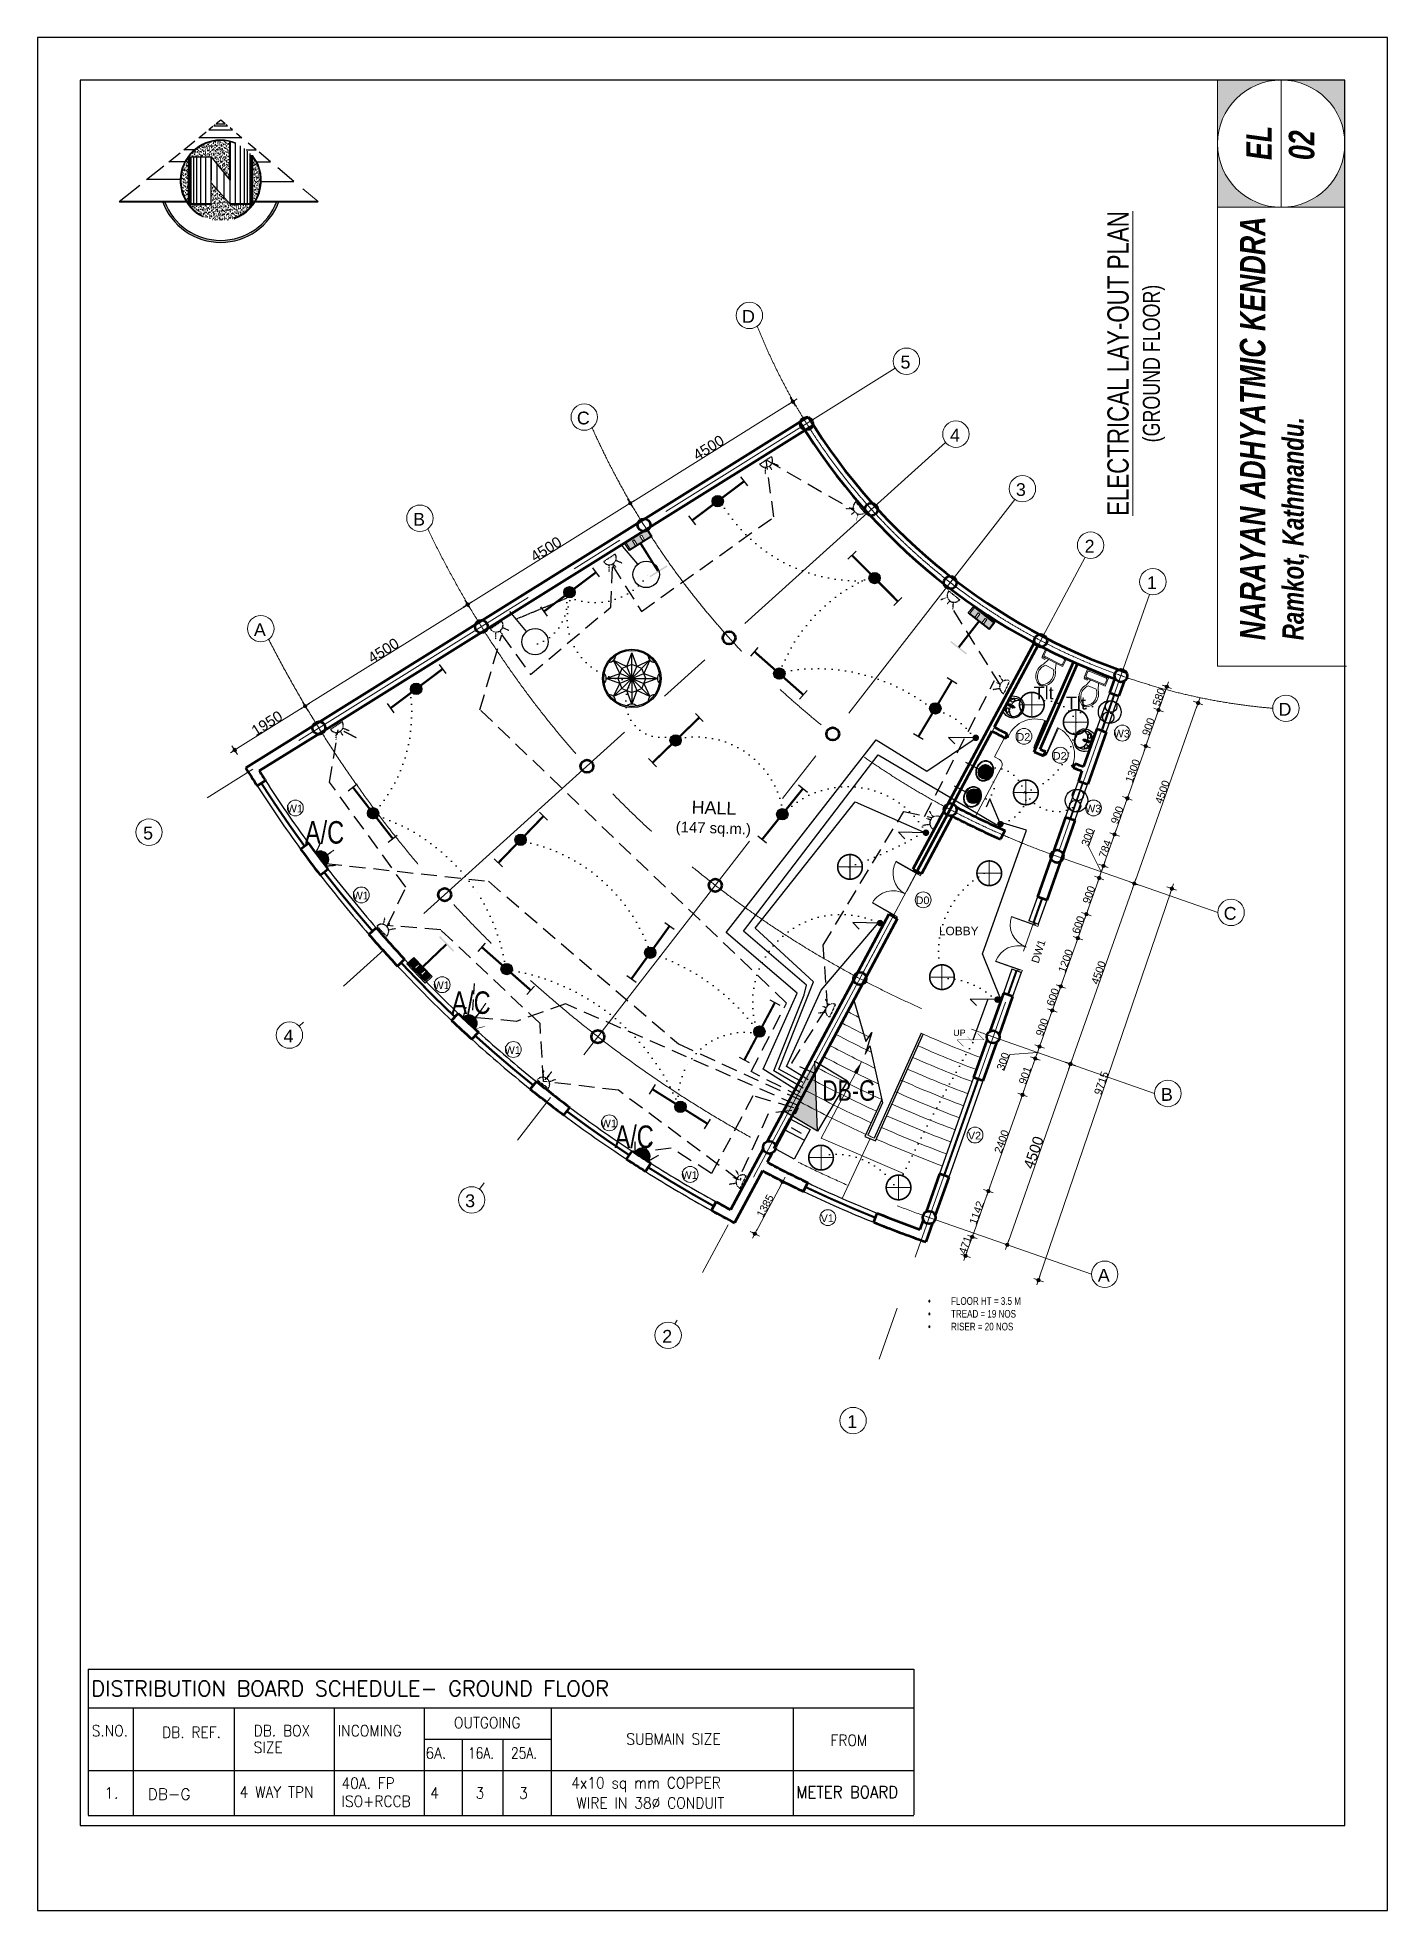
# Model space of a CAD drawing. Header units: millimetres. Extents: x -582 to 488037, y -1142837 to 903.
# Drawn here: x 298000 to 329700, y -1142837 to -1098837 of the extents above; entities that cross this region are included whole.
import ezdxf
from ezdxf.enums import TextEntityAlignment as Align

# ---------------------------------------------------------------- set-up
doc = ezdxf.new("R2010")
doc.units = ezdxf.units.MM
doc.header["$PDMODE"] = 3
for name, pattern in [('CENTERX2', [101.6, 63.5, -12.7, 12.7, -12.7]), ('DASHED', [19.05, 12.7, -6.35]), ('DOT2', [3.175, 0, -3.175]), ('HIDDEN', [0.375, 0.25, -0.125])]:
    doc.linetypes.add(name, pattern=pattern)
doc.layers.add('A New CL', color=7, linetype='CENTERX2', lineweight=13, true_color=0x18bbcd)
doc.layers.add('Pipe line', color=7, linetype='Continuous', lineweight=60, true_color=0x0070ff)
for name, color, linetype, lineweight in [('A_Wall 01', 7, 'Continuous', 53), ('COLUMN-HATCH', 1, 'Continuous', 53), ('Dim', 160, 'Continuous', 20), ('Dimension', 5, 'Continuous', 13), ('door', 62, 'Continuous', 18), ('dw', 92, 'Continuous', 15), ('E_Telephone', 50, 'Continuous', 20), ('ele1', 7, 'Continuous', 25), ('fixtures', 123, 'Continuous', 0), ('hatch', 9, 'Continuous', 0), ('hatch2', 252, 'Continuous', 18), ('POWER', 5, 'Continuous', 25), ('railing', 220, 'Continuous', 25), ('stair', 20, 'Continuous', 20), ('T-TEXT', 1, 'Continuous', 15), ('WALL2', 1, 'Continuous', 25), ('window', 210, 'Continuous', 25)]:
    doc.layers.add(name, color=color, linetype=linetype, lineweight=lineweight)
for name, color, linetype in [('E_DB', 210, 'Continuous'), ('E_Electrical Layout', 210, 'Continuous'), ('E_Power', 50, 'HIDDEN'), ('E_Switch', 30, 'DOT2'), ('E_TV', 160, 'Continuous'), ('SHEDU', 5, 'Continuous'), ('WC-DET', 8, 'Continuous'), ('WC-OUT', 7, 'Continuous'), ('WC-SERIAL', 70, 'Continuous')]:
    doc.layers.add(name, color=color, linetype=linetype)
doc.styles.add('Arial', font='arial.ttf')
doc.styles.add('S185', font='romans.shx', dxfattribs={"width": 0.9, "height": 180})
doc.styles.add('S200', font='ROMAND.SHX', dxfattribs={"height": 200})
doc.styles.get("Standard").update_dxf_attribs({"font": 'arial.ttf', "width": 0.75})
doc.dimstyles.new('A_ Detail', dxfattribs={"dimtxt": 250, "dimasz": 80, "dimexe": 75, "dimexo": 0, "dimgap": 4, "dimtad": 1, "dimdec": 0, "dimzin": 1, "dimdsep": 46, "dimtxsty": 'Arial', "dimblk": 'dot 2', "dimcen": 0.09375, "dimclrd": 5, "dimclre": 5, "dimclrt": 256, "dimadec": 0, "dimazin": 0, "dimtfac": 0.75, "dimtdec": 0, "dimtix": 1, "dimtmove": 1, "dimatfit": 3, "dimfxl": 75, "dimfxlon": 1, "dimtolj": 1, "dimtzin": 0, "dimlwd": 13, "dimlwe": 9, "dimarcsym": 0})
pattern_1 = [(37.5, (17499.617, -40629.6), (-2.36225, 72.25589), [0, -57, 0, -63.75, 0, -60.9375]), (7.5, (17499.62, -40629.6), (66.36663, 105.83048), [0, -30.75, 0, -51.375, 0, -19.6875]), (327.5, (17453.49, -40629.6), (116.78032, 0.212215), [0, -18.75, 0, -67.5, 0, -88.125]), (317.5, (17453.49, -40629.6), (112.72975, 32.91283), [0, -9.375, 0, -44.25, 0, -50.625])]

msp = doc.modelspace()

# ---------------------------------------------------------------- texts
at = {"layer": 'E_Electrical Layout', "width": 0.75}
msp.add_text('DB-G', height=480, dxfattribs=at).set_placement((316425.1, -1123814.9))
at = {"layer": 'E_Power', "width": 0.75}
for p in [(304279.3, -1117774.1), (307719.3, -1121774.1), (311549.3, -1124924.1)]:
    msp.add_text('A/C', height=528, dxfattribs=at).set_placement(p)
at = {"layer": 'Pipe line', "color": 5, "attachment_point": 5, "style": 'Arial'}
for s, insert, char_height in [('D', (314694.5, -1105390.8), 300), ('5', (318380.7, -1106467), 300), ('C', (310817.1, -1107778.7), 300), ('4', (319543.5, -1108178.9), 300), ('3', (321090.1, -1109460), 300), ('B', (306958.7, -1110154.9), 300), ('2', (322705.1, -1110788.1), 300), ('1', (324168.3, -1111645), 300), ('A', (303221.6, -1112748.9), 300), ('Tlt', (321625.5, -1114236.4), 300), ('Tlt', (322383.4, -1114475.4), 300), ('D', (327291.9, -1114619.2), 300), ('D2', (321149.6, -1115268.4), 180), ('W3', (323459.9, -1115192.2), 180), ('D2', (322002.9, -1115712.6), 180), ('W1', (304042.7, -1116952.3), 180), ('W3', (322789.9, -1116952.2), 180), ('5', (300596.4, -1117529.2), 300), ('W1', (305589.6, -1118994.5), 180), ('D0', (318782.2, -1119107.7), 180), ('C', (326004.1, -1119414.7), 300), ('LOBBY', (319631.6, -1119827.3), 200), ('W1', (307489.8, -1121103.3), 180), ('4', (303894.4, -1122296.2), 300), ('UP', (319648.2, -1122217.3), 150), ('W1', (309159.4, -1122626.1), 180), ('B', (324519.7, -1123667.2), 300), ('W1', (311415, -1124347), 180), ('V2', (320001.8, -1124634.7), 180), ('W1', (313313.1, -1125559.6), 180), ('3', (308158, -1126166.7), 300), ('V1', (316543.7, -1126574.6), 180), ('A', (323037.5, -1127913.7), 300), ('2', (312786.2, -1129348.4), 300), ('1', (317129.6, -1131351.4), 300)]:
    msp.add_mtext(s, dxfattribs=dict(at, insert=insert, char_height=char_height))
for s, insert, char_height, rotation in [('HALL\\P{\\H0.8333x;(147 sq.m.)}', (313876.5, -1117195), 300, 358.20211), ('DW1', (321502.5, -1120306.9), 180, 72.22125)]:
    msp.add_mtext(s, dxfattribs=dict(at, insert=insert, char_height=char_height, rotation=rotation))
at = {"layer": 'SHEDU', "color": 1, "style": 'S185'}
msp.add_text('DISTRIBUTION BOARD SCHEDULE- GROUND FLOOR', height=359.954, dxfattribs=at).set_placement((299264.8, -1137800.7))
at = {"layer": 'SHEDU', "color": 5, "style": 'S200'}
for s, height, width, p in [('S.NO.', 263.01, 0.9, (299273.5, -1138744)), ('DB. REF.', 263.01, 0.9, (300927.1, -1138783.4)), ('DB. BOX', 263.01, 0.9, (303076.9, -1138744)), ('INCOMING', 263.01, 0.9, (305050.9, -1138744)), ('OUTGOING', 263.01, 0.9, (307778.3, -1138555.6)), ('SUBMAIN SIZE', 263.014, 0.9, (311827.5, -1138940.6)), ('FROM', 263.01, 0.9, (316621.9, -1138970.1)), ('SIZE', 263.01, 0.9, (303076.9, -1139135.8)), ('6A.', 263.01, 0.9, (307110.4, -1139269)), ('16A.', 263.01, 0.8, (308107.3, -1139269)), ('25A.', 263.01, 0.8, (309117.6, -1139269)), (' 4 WAY TPN', 263.01, 0.9, (302585.3, -1140186.1)), ('40A. FP', 263.01, 0.9, (305139.6, -1139977)), ('4', 263, 0.9, (307222.2, -1140206.4)), ('3', 263, 0.9, (308288.3, -1140206.4)), ('3', 263, 0.9, (309309.6, -1140212.5)), ('4x10 sq mm COPPER ', 263.014, 0.9, (310535.9, -1139968.4)), ('METER BOARD', 284.055, 0.9, (315816.3, -1140196.6)), ('ISO+RCCB', 263.01, 0.9, (305139.6, -1140403)), ('WIRE IN 38%%c CONDUIT', 263.014, 0.9, (310655.7, -1140441.6))]:
    msp.add_text(s, height=height, dxfattribs=dict(at, width=width)).set_placement(p)
for s, p in [('1.', (299569.3, -1140206.4)), ('DB-G', (300590.8, -1140233.2))]:
    msp.add_text(s, height=263.01, dxfattribs=at).set_placement(p)
at = {"layer": 'T-TEXT', "ltscale": 0.005, "insert": (323798.2, -1106497.4), "char_height": 500, "attachment_point": 5, "rotation": 90}
msp.add_mtext('\\pi-1500,l1500,t1500;{\\L\\C7;ELECTRICAL LAY-OUT PLAN\\P\\H0.8x;\\l(GROUND FLOOR)}', dxfattribs=at)
at = {"layer": 'T-TEXT', "ltscale": 0.005, "insert": (318911.3, -1128820.7), "char_height": 180, "attachment_point": 4}
msp.add_mtext('\\pi-540,l540,t540;{\\fSymbol|b0|i0|c2|p18;\\C7;·^I}{\\C7;FLOOR HT = 3.5 M\\P{\\fSymbol|b0|i0|c2|p18;·^I}TREAD = 19 NOS\\P{\\fSymbol|b0|i0|c2|p18;·^I}RISER = 20 NOS}', dxfattribs=at)
at = {"layer": 'WC-SERIAL', "char_height": 500, "width": 16740, "attachment_point": 1, "rotation": 90}
for s, insert in [('{\\fArial|b1|i1|c0|p34;\\H1.2x;EL\\P02}', (326382.3, -1101717.7)), ('{\\fArial|b1|i1|c0|p34;\\H1.2x;NARAYAN ADHYATMIC KENDRA\\P\\H0.8333x;Ramkot, Kathmandu.}', (326232.3, -1112997.1))]:
    msp.add_mtext(s, dxfattribs=dict(at, insert=insert))

# ---------------------------------------------------------------- blocks, each defined once
blk = doc.blocks.new('A$C115C1E31')
blk.add_circle((-22, 86), 150)
blk = doc.blocks.new("5'door")
at = {"layer": 'door'}
for p, q in [((-37, 0), (37, 0)), ((-37, -12), (-37, 0)), ((37, 0), (37, -12)), ((-50, -12), (-37, -12)), ((-50, -50), (-50, -12)), ((12, -50), (-50, -50)), ((50, -37), (12, -37)), ((12, -37), (12, -50)), ((12, -50), (612, -50)), ((37, -12), (50, -12)), ((50, -12), (50, -37)), ((50, -37), (612, -37)), ((-50, -1150), (-50, -1187)), ((12, -1150), (-50, -1150)), ((-50, -1187), (-37, -1187)), ((-37, -1187), (-37, -1200)), ((-37, -1200), (37, -1200)), ((12, -1150), (612, -1150)), ((12, -1162), (12, -1150)), ((50, -1162), (12, -1162)), ((37, -1200), (37, -1187)), ((37, -1187), (50, -1187)), ((50, -1187), (50, -1162)), ((50, -1162), (612, -1162))]:
    blk.add_line(p, q, dxfattribs=at)
for centre, start_param, end_param in [((50, -37), 1.571533, 3.142329), ((50, -1162), 3.141218, 4.712014)]:
    blk.add_ellipse(centre, major_axis=(-562, 0), ratio=1, start_param=start_param, end_param=end_param, dxfattribs=at)
blk = doc.blocks.new('dot1')
at = {"layer": 'hatch'}
h = blk.add_hatch(color=256, dxfattribs=at)
edge = h.paths.add_edge_path()
edge.add_arc((0, 0), 1, 0, 360)
for p, q in [((0, 3), (0, -3)), ((3, 0), (-3, 0))]:
    blk.add_line(p, q, dxfattribs=at)
blk.add_circle((0, 0), 1, dxfattribs=at)
blk = doc.blocks.new('dot 2')
at = {"layer": 'hatch', "xscale": 0.5, "yscale": 0.5, "zscale": 0.5}
blk.add_blockref('dot1', (0, 0), dxfattribs=at)
blk = doc.blocks.new('*D67')
at = {"layer": 'DEFPOINTS', "color": 0, "transparency": 16777216}
for p in [(322409, -1113466), (325253, -1114472), (320909, -1117709)]:
    blk.add_point(p, dxfattribs=at)
at = {"layer": 'Dimension', "color": 5, "lineweight": 9, "transparency": 16777216}
for p, q in [((325182, -1114447), (325324, -1114497)), ((323683, -1118689), (323824, -1118739))]:
    blk.add_line(p, q, dxfattribs=at)
at = {"layer": 'Dimension', "color": 5, "lineweight": 13, "transparency": 16777216}
blk.add_line((323780, -1118639), (325226, -1114547), dxfattribs=at)
at = {"layer": 'Dimension', "color": 5, "lineweight": 13, "transparency": 16777216, "xscale": 80, "yscale": 80, "zscale": 80}
for p, rotation in [((325253, -1114472), 70.53016339771412), ((323753, -1118714), 250.5301633977141)]:
    blk.add_blockref('dot 2', p, dxfattribs=dict(at, rotation=rotation))
at = {"layer": 'Dimension', "transparency": 16777216, "insert": (324413, -1116561), "char_height": 180, "attachment_point": 5, "rotation": 70.5302, "style": 'Arial'}
blk.add_mtext('\\A1;4500', dxfattribs=at)
blk = doc.blocks.new('*D216')
at = {"layer": 'DEFPOINTS', "color": 0, "transparency": 16777216}
for p in [(315022, -1125464), (315498, -1125718), (314369, -1126685)]:
    blk.add_point(p, dxfattribs=at)
at = {"layer": 'Dimension', "color": 5, "lineweight": 13, "transparency": 16777216}
blk.add_line((314882, -1126869), (315460, -1125789), dxfattribs=at)
at = {"layer": 'Dimension', "color": 5, "lineweight": 9, "transparency": 16777216}
for p, q in [((315432, -1125683), (315564, -1125754)), ((314778, -1126904), (314911, -1126975))]:
    blk.add_line(p, q, dxfattribs=at)
at = {"layer": 'Dimension', "color": 5, "lineweight": 13, "transparency": 16777216, "xscale": 80, "yscale": 80, "zscale": 80}
for p, rotation in [((315498, -1125718), 61.8517328381353), ((314844, -1126939), 241.8517328381353)]:
    blk.add_blockref('dot 2', p, dxfattribs=dict(at, rotation=rotation))
at = {"layer": 'Dimension', "transparency": 16777216, "insert": (315087, -1126284), "char_height": 180, "attachment_point": 5, "rotation": 61.8517, "style": 'Arial'}
blk.add_mtext('\\A1;1385', dxfattribs=at)
blk = doc.blocks.new('*D217')
at = {"layer": 'DEFPOINTS', "color": 0, "transparency": 16777216}
for p in [(319017, -1126685), (318860, -1127129), (319791, -1127458)]:
    blk.add_point(p, dxfattribs=at)
at = {"layer": 'Dimension', "color": 5, "lineweight": 13, "transparency": 16777216}
blk.add_line((319922, -1127089), (319818, -1127383), dxfattribs=at)
at = {"layer": 'Dimension', "color": 5, "lineweight": 9, "transparency": 16777216}
for p, q in [((319878, -1126989), (320019, -1127039)), ((319720, -1127433), (319862, -1127483))]:
    blk.add_line(p, q, dxfattribs=at)
at = {"layer": 'Dimension', "color": 5, "lineweight": 13, "transparency": 16777216, "xscale": 80, "yscale": 80, "zscale": 80}
for p, rotation in [((319948, -1127014), 70.5301633977121), ((319791, -1127458), 250.5301633977121)]:
    blk.add_blockref('dot 2', p, dxfattribs=dict(at, rotation=rotation))
at = {"layer": 'Dimension', "transparency": 16777216, "insert": (319781, -1127205), "char_height": 180, "attachment_point": 5, "rotation": 70.5302, "style": 'Arial'}
blk.add_mtext('\\A1;471', dxfattribs=at)
blk = doc.blocks.new('*D218')
at = {"layer": 'DEFPOINTS', "color": 0, "transparency": 16777216}
for p in [(319397, -1125608), (320329, -1125938), (319017, -1126685)]:
    blk.add_point(p, dxfattribs=at)
at = {"layer": 'Dimension', "color": 5, "lineweight": 9, "transparency": 16777216}
for p, q in [((320258, -1125913), (320400, -1125963)), ((319878, -1126989), (320019, -1127039))]:
    blk.add_line(p, q, dxfattribs=at)
at = {"layer": 'Dimension', "color": 5, "lineweight": 13, "transparency": 16777216}
blk.add_line((319975, -1126939), (320302, -1126013), dxfattribs=at)
at = {"layer": 'Dimension', "color": 5, "lineweight": 13, "transparency": 16777216, "xscale": 80, "yscale": 80, "zscale": 80}
for p, rotation in [((320329, -1125938), 70.53016339923839), ((319948, -1127014), 250.5301633992384)]:
    blk.add_blockref('dot 2', p, dxfattribs=dict(at, rotation=rotation))
at = {"layer": 'Dimension', "transparency": 16777216, "insert": (320050, -1126444), "char_height": 180, "attachment_point": 5, "rotation": 70.5302, "style": 'Arial'}
blk.add_mtext('\\A1;1142', dxfattribs=at)
blk = doc.blocks.new('*D219')
at = {"layer": 'DEFPOINTS', "color": 0, "transparency": 16777216}
for p in [(320197, -1123345), (321129, -1123675), (319397, -1125608)]:
    blk.add_point(p, dxfattribs=at)
at = {"layer": 'Dimension', "color": 5, "lineweight": 13, "transparency": 16777216}
blk.add_line((320355, -1125862), (321102, -1123750), dxfattribs=at)
at = {"layer": 'Dimension', "color": 5, "lineweight": 9, "transparency": 16777216}
for p, q in [((321058, -1123650), (321200, -1123700)), ((320258, -1125913), (320400, -1125963))]:
    blk.add_line(p, q, dxfattribs=at)
at = {"layer": 'Dimension', "color": 5, "lineweight": 13, "transparency": 16777216, "xscale": 80, "yscale": 80, "zscale": 80}
for p, rotation in [((321129, -1123675), 70.53016339923839), ((320329, -1125938), 250.5301633992384)]:
    blk.add_blockref('dot 2', p, dxfattribs=dict(at, rotation=rotation))
at = {"layer": 'Dimension', "transparency": 16777216, "insert": (320638, -1124774), "char_height": 180, "attachment_point": 5, "rotation": 70.5302, "style": 'Arial'}
blk.add_mtext('\\A1;2400', dxfattribs=at)
blk = doc.blocks.new('*D220')
at = {"layer": 'DEFPOINTS', "color": 0, "transparency": 16777216}
for p in [(320389, -1122457), (321429, -1122825), (320197, -1123345)]:
    blk.add_point(p, dxfattribs=at)
at = {"layer": 'Dimension', "color": 5, "lineweight": 9, "transparency": 16777216}
for p, q in [((321359, -1122800), (321500, -1122850)), ((321058, -1123650), (321200, -1123700))]:
    blk.add_line(p, q, dxfattribs=at)
at = {"layer": 'Dimension', "color": 5, "lineweight": 13, "transparency": 16777216}
blk.add_line((321155, -1123599), (321403, -1122900), dxfattribs=at)
at = {"layer": 'Dimension', "color": 5, "lineweight": 13, "transparency": 16777216, "xscale": 80, "yscale": 80, "zscale": 80}
for p, rotation in [((321429, -1122825), 70.53016339923839), ((321129, -1123675), 250.5301633992384)]:
    blk.add_blockref('dot 2', p, dxfattribs=dict(at, rotation=rotation))
at = {"layer": 'Dimension', "transparency": 16777216, "insert": (321189, -1123218), "char_height": 180, "attachment_point": 5, "rotation": 70.5302, "style": 'Arial'}
blk.add_mtext('\\A1;901', dxfattribs=at)
blk = doc.blocks.new('*D68')
at = {"layer": 'DEFPOINTS', "color": 0, "transparency": 16777216}
for p in [(320489, -1122174), (320389, -1122457), (321529, -1122542)]:
    blk.add_point(p, dxfattribs=at)
at = {"layer": 'Dimension', "color": 5, "lineweight": 13, "transparency": 16777216}
for p, q in [((320829, -1122729), (320694, -1123111)), ((321479, -1122683), (320829, -1122729)), ((321456, -1122749), (321503, -1122617))]:
    blk.add_line(p, q, dxfattribs=at)
at = {"layer": 'Dimension', "color": 5, "lineweight": 9, "transparency": 16777216}
for p, q in [((321359, -1122800), (321500, -1122850)), ((321459, -1122517), (321600, -1122567))]:
    blk.add_line(p, q, dxfattribs=at)
at = {"layer": 'Dimension', "color": 5, "lineweight": 13, "transparency": 16777216, "xscale": 80, "yscale": 80, "zscale": 80}
for p, rotation in [((321529, -1122542), 70.53016339923839), ((321429, -1122825), 250.5301633992384)]:
    blk.add_blockref('dot 2', p, dxfattribs=dict(at, rotation=rotation))
at = {"layer": 'Dimension', "transparency": 16777216, "insert": (320671, -1122888), "char_height": 180, "attachment_point": 5, "rotation": 70.5302, "style": 'Arial'}
blk.add_mtext('\\A1;300', dxfattribs=at)
blk = doc.blocks.new('*D221')
at = {"layer": 'DEFPOINTS', "color": 0, "transparency": 16777216}
for p in [(320898, -1121364), (321829, -1121693), (320489, -1122174)]:
    blk.add_point(p, dxfattribs=at)
at = {"layer": 'Dimension', "color": 5, "lineweight": 13, "transparency": 16777216}
blk.add_line((321556, -1122466), (321803, -1121769), dxfattribs=at)
at = {"layer": 'Dimension', "color": 5, "lineweight": 9, "transparency": 16777216}
for p, q in [((321759, -1121668), (321900, -1121718)), ((321459, -1122517), (321600, -1122567))]:
    blk.add_line(p, q, dxfattribs=at)
at = {"layer": 'Dimension', "color": 5, "lineweight": 13, "transparency": 16777216, "xscale": 80, "yscale": 80, "zscale": 80}
for p, rotation in [((321829, -1121693), 70.53016339923839), ((321529, -1122542), 250.5301633992384)]:
    blk.add_blockref('dot 2', p, dxfattribs=dict(at, rotation=rotation))
at = {"layer": 'Dimension', "transparency": 16777216, "insert": (321589, -1122086), "char_height": 180, "attachment_point": 5, "rotation": 70.5302, "style": 'Arial'}
blk.add_mtext('\\A1;900', dxfattribs=at)
blk = doc.blocks.new('*D222')
at = {"layer": 'DEFPOINTS', "color": 0, "transparency": 16777216}
for p in [(321098, -1120798), (320898, -1121364), (322029, -1121128)]:
    blk.add_point(p, dxfattribs=at)
at = {"layer": 'Dimension', "color": 5, "lineweight": 9, "transparency": 16777216}
for p, q in [((321959, -1121103), (322100, -1121153)), ((321759, -1121668), (321900, -1121718))]:
    blk.add_line(p, q, dxfattribs=at)
at = {"layer": 'Dimension', "color": 5, "lineweight": 13, "transparency": 16777216}
blk.add_line((321856, -1121618), (322003, -1121203), dxfattribs=at)
at = {"layer": 'Dimension', "color": 5, "lineweight": 13, "transparency": 16777216, "xscale": 80, "yscale": 80, "zscale": 80}
for p, rotation in [((322029, -1121128), 70.53016339923839), ((321829, -1121693), 250.5301633992384)]:
    blk.add_blockref('dot 2', p, dxfattribs=dict(at, rotation=rotation))
at = {"layer": 'Dimension', "transparency": 16777216, "insert": (321839, -1121379), "char_height": 180, "attachment_point": 5, "rotation": 70.5302, "style": 'Arial'}
blk.add_mtext('\\A1;600', dxfattribs=at)
blk = doc.blocks.new('*D223')
at = {"layer": 'DEFPOINTS', "color": 0, "transparency": 16777216}
for p in [(321498, -1119667), (322429, -1119996), (321098, -1120798)]:
    blk.add_point(p, dxfattribs=at)
at = {"layer": 'Dimension', "color": 5, "lineweight": 13, "transparency": 16777216}
blk.add_line((322056, -1121052), (322403, -1120072), dxfattribs=at)
at = {"layer": 'Dimension', "color": 5, "lineweight": 9, "transparency": 16777216}
for p, q in [((322359, -1119971), (322500, -1120021)), ((321959, -1121103), (322100, -1121153))]:
    blk.add_line(p, q, dxfattribs=at)
at = {"layer": 'Dimension', "color": 5, "lineweight": 13, "transparency": 16777216, "xscale": 80, "yscale": 80, "zscale": 80}
for p, rotation in [((322429, -1119996), 70.53016339923839), ((322029, -1121128), 250.5301633992384)]:
    blk.add_blockref('dot 2', p, dxfattribs=dict(at, rotation=rotation))
at = {"layer": 'Dimension', "transparency": 16777216, "insert": (322139, -1120530), "char_height": 180, "attachment_point": 5, "rotation": 70.5302, "style": 'Arial'}
blk.add_mtext('\\A1;1200', dxfattribs=at)
blk = doc.blocks.new('*D224')
at = {"layer": 'DEFPOINTS', "color": 0, "transparency": 16777216}
for p in [(321698, -1119101), (321498, -1119667), (322629, -1119431)]:
    blk.add_point(p, dxfattribs=at)
at = {"layer": 'Dimension', "color": 5, "lineweight": 13, "transparency": 16777216}
blk.add_line((322456, -1119921), (322603, -1119506), dxfattribs=at)
at = {"layer": 'Dimension', "color": 5, "lineweight": 9, "transparency": 16777216}
for p, q in [((322558, -1119406), (322700, -1119456)), ((322359, -1119971), (322500, -1120021))]:
    blk.add_line(p, q, dxfattribs=at)
at = {"layer": 'Dimension', "color": 5, "lineweight": 13, "transparency": 16777216, "xscale": 80, "yscale": 80, "zscale": 80}
for p, rotation in [((322629, -1119431), 70.53016339923839), ((322429, -1119996), 250.5301633992384)]:
    blk.add_blockref('dot 2', p, dxfattribs=dict(at, rotation=rotation))
at = {"layer": 'Dimension', "transparency": 16777216, "insert": (322439, -1119681), "char_height": 180, "attachment_point": 5, "rotation": 70.5302, "style": 'Arial'}
blk.add_mtext('\\A1;600', dxfattribs=at)
blk = doc.blocks.new('*D225')
at = {"layer": 'DEFPOINTS', "color": 0, "transparency": 16777216}
for p in [(321889, -1118214), (322929, -1118582), (321698, -1119101)]:
    blk.add_point(p, dxfattribs=at)
at = {"layer": 'Dimension', "color": 5, "lineweight": 13, "transparency": 16777216}
blk.add_line((322656, -1119355), (322903, -1118657), dxfattribs=at)
at = {"layer": 'Dimension', "color": 5, "lineweight": 9, "transparency": 16777216}
for p, q in [((322858, -1118557), (323000, -1118607)), ((322558, -1119406), (322700, -1119456))]:
    blk.add_line(p, q, dxfattribs=at)
at = {"layer": 'Dimension', "color": 5, "lineweight": 13, "transparency": 16777216, "xscale": 80, "yscale": 80, "zscale": 80}
for p, rotation in [((322929, -1118582), 70.53016339923839), ((322629, -1119431), 250.5301633992384)]:
    blk.add_blockref('dot 2', p, dxfattribs=dict(at, rotation=rotation))
at = {"layer": 'Dimension', "transparency": 16777216, "insert": (322689, -1118974), "char_height": 180, "attachment_point": 5, "rotation": 70.5302, "style": 'Arial'}
blk.add_mtext('\\A1;900', dxfattribs=at)
blk = doc.blocks.new('*D69')
at = {"layer": 'DEFPOINTS', "color": 0, "transparency": 16777216}
for p in [(321989, -1117931), (321889, -1118214), (323029, -1118299)]:
    blk.add_point(p, dxfattribs=at)
at = {"layer": 'Dimension', "color": 5, "lineweight": 13, "transparency": 16777216}
for p, q in [((322682, -1117842), (322817, -1117460)), ((322979, -1118441), (322682, -1117842)), ((322956, -1118507), (323003, -1118375))]:
    blk.add_line(p, q, dxfattribs=at)
at = {"layer": 'Dimension', "color": 5, "lineweight": 9, "transparency": 16777216}
for p, q in [((322958, -1118274), (323100, -1118324)), ((322858, -1118557), (323000, -1118607))]:
    blk.add_line(p, q, dxfattribs=at)
at = {"layer": 'Dimension', "color": 5, "lineweight": 13, "transparency": 16777216, "xscale": 80, "yscale": 80, "zscale": 80}
for p, rotation in [((322929, -1118582), 250.5301633992384), ((323029, -1118299), 70.53016339923839)]:
    blk.add_blockref('dot 2', p, dxfattribs=dict(at, rotation=rotation))
at = {"layer": 'Dimension', "transparency": 16777216, "insert": (322659, -1117619), "char_height": 180, "attachment_point": 5, "rotation": 70.5302, "style": 'Arial'}
blk.add_mtext('\\A1;300', dxfattribs=at)
blk = doc.blocks.new('*D70')
at = {"layer": 'DEFPOINTS', "color": 0, "transparency": 16777216}
for p in [(321939, -1118073), (323753, -1118714), (320439, -1122316)]:
    blk.add_point(p, dxfattribs=at)
at = {"layer": 'Dimension', "color": 5, "lineweight": 13, "transparency": 16777216}
blk.add_line((322280, -1122882), (323727, -1118790), dxfattribs=at)
at = {"layer": 'Dimension', "color": 5, "lineweight": 9, "transparency": 16777216}
for p, q in [((323683, -1118689), (323824, -1118739)), ((322183, -1122932), (322324, -1122982))]:
    blk.add_line(p, q, dxfattribs=at)
at = {"layer": 'Dimension', "color": 5, "lineweight": 13, "transparency": 16777216, "xscale": 80, "yscale": 80, "zscale": 80}
for p, rotation in [((323753, -1118714), 70.5286847239256), ((322253, -1122957), 250.5286847239256)]:
    blk.add_blockref('dot 2', p, dxfattribs=dict(at, rotation=rotation))
at = {"layer": 'Dimension', "transparency": 16777216, "insert": (322913, -1120804), "char_height": 180, "attachment_point": 5, "rotation": 70.5287, "style": 'Arial'}
blk.add_mtext('\\A1;4500', dxfattribs=at)
blk = doc.blocks.new('*D71')
at = {"layer": 'DEFPOINTS', "color": 0, "transparency": 16777216}
for p in [(321989, -1117931), (324635, -1118832), (318860, -1127129)]:
    blk.add_point(p, dxfattribs=at)
at = {"layer": 'Dimension', "color": 5, "lineweight": 13, "transparency": 16777216}
blk.add_line((321531, -1127953), (324609, -1118907), dxfattribs=at)
at = {"layer": 'Dimension', "color": 5, "lineweight": 9, "transparency": 16777216}
for p, q in [((324564, -1118807), (324706, -1118856)), ((321434, -1128005), (321576, -1128053))]:
    blk.add_line(p, q, dxfattribs=at)
at = {"layer": 'Dimension', "color": 5, "lineweight": 13, "transparency": 16777216, "xscale": 80, "yscale": 80, "zscale": 80}
for p, rotation in [((324635, -1118832), 71.208379021819), ((321505, -1128029), 251.208379021819)]:
    blk.add_blockref('dot 2', p, dxfattribs=dict(at, rotation=rotation))
at = {"layer": 'Dimension', "transparency": 16777216, "insert": (322979, -1123400), "char_height": 180, "attachment_point": 5, "rotation": 71.2084, "style": 'Arial'}
blk.add_mtext('\\A1;9715', dxfattribs=at)
blk = doc.blocks.new('D4')
at = {"layer": 'door'}
for p, q in [((0, 1.5), (0, -1.5)), ((0.5, 1.5), (0, 1.5)), ((2, 2), (0.5, 2)), ((0.5, 2), (0.5, 1.5)), ((2, -0.5), (2, 2)), ((46, -0.5), (46, 2)), ((46, 2), (47.5, 2)), ((47.5, 2), (47.5, 1.5)), ((47.5, 1.5), (48, 1.5)), ((48, 1.5), (48, -1.5)), ((0, -1.5), (0.5, -1.5)), ((0.5, -1.5), (0.5, -2)), ((0.5, -2), (1.5, -2)), ((1.5, -0.5), (2, -0.5)), ((1.5, -2), (1.5, -0.5)), ((1.5, -2), (1.5, -24.5)), ((2, -0.5), (2, -24.5)), ((46.5, -0.5), (46, -0.5)), ((46, -0.5), (46, -24.5)), ((46.5, -2), (46.5, -0.5)), ((47.5, -2), (46.5, -2)), ((46.5, -2), (46.5, -24.5)), ((47.5, -1.5), (47.5, -2)), ((48, -1.5), (47.5, -1.5))]:
    blk.add_line(p, q, dxfattribs=at)
for centre, start, end in [((1.5, -2), 270, 0), ((46.5, -2), 180, 270)]:
    blk.add_arc(centre, 22.5, start, end, dxfattribs=at)
blk = doc.blocks.new('Sink - Oval top')
for p, q in [((-1, 0), (1, 0)), ((0, 1), (0, -1))]:
    blk.add_line(p, q)
at = {"linetype": 'Continuous'}
for points in [[(-12.2, 0.4, 0.117634), (-11.5, -3.4, 0.104469), (-8.9, -6.8, 0.090016), (-5.1, -9.1, 0.08192), (-0.3, -10, 0.08192), (4.5, -9.4, 0.090016), (8.4, -7.4, 0.104469), (11.2, -4.1, 0.117634), (12.2, -0.4, 0.117634), (11.5, 3.4, 0.104469), (8.9, 6.8, 0.090016), (5.1, 9.1, 0.08192), (0.3, 10, 0.08192), (-4.5, 9.4, 0.090016), (-8.4, 7.4, 0.104469), (-11.2, 4.1, 0.117634)], [(-11.3, 0.2, 0.118622), (-10.5, -3.3, 0.104678), (-8.1, -6.4, 0.089562), (-4.5, -8.4, 0.081185), (-0.1, -9.2, 0.081185), (4.3, -8.5, 0.089562), (7.9, -6.6, 0.104678), (10.4, -3.5, 0.118622), (11.3, -0.2, 0.118622), (10.5, 3.3, 0.104678), (8.1, 6.4, 0.089562), (4.5, 8.4, 0.081185), (0.1, 9.2, 0.081185), (-4.3, 8.5, 0.089562), (-7.9, 6.6, 0.104678), (-10.4, 3.5, 0.118622)], [(-7.4, 0.1, 0.118283), (-6.9, -2.2, 0.104607), (-5.3, -4.2, 0.089718), (-3, -5.5, 0.081436), (-0.1, -6, 0.081436), (2.8, -5.6, 0.089718), (5.2, -4.3, 0.104607), (6.9, -2.3, 0.118283), (7.4, -0.1, 0.118283), (6.9, 2.2, 0.104607), (5.3, 4.2, 0.089718), (3, 5.5, 0.081436), (0.1, 6, 0.081436), (-2.8, 5.6, 0.089718), (-5.2, 4.3, 0.104607), (-6.9, 2.3, 0.118283)]]:
    blk.add_lwpolyline(points, format="xyb", close=True, dxfattribs=at)
for radius in [1.5, 1]:
    blk.add_circle((0, 0), radius)
blk = doc.blocks.new('d2')
at = {"layer": 'door', "color": 42}
for p, q in [((46, 35), (46, 819)), ((46, 819), (69, 819)), ((69, 819), (69, 35)), ((46, 35), (46, 12)), ((69, 35), (46, 35)), ((46, 12), (69, 12)), ((854, 12), (831, 12)), ((854, 35), (854, 12)), ((46, -11), (69, -11)), ((46, -11), (46, -35)), ((854, -12), (831, -12)), ((854, -12), (854, -35))]:
    blk.add_line(p, q, dxfattribs=at)
blk.add_lwpolyline([(46, -35), (0, -35), (0, 35), (46, 35)], close=True, dxfattribs=at)
for points in [[(69, -11), (69, 12)], [(831, -12), (831, 12)], [(854, 35), (900, 35), (900, -35), (854, -35)]]:
    blk.add_lwpolyline(points, dxfattribs=at)
blk.add_arc((18, -17), 837, 2.7517, 88.0714, dxfattribs=at)
blk = doc.blocks.new('Toilet - top')
for p, q in [((-10, -8.5), (-8, -8.5)), ((-10, -9.5), (-10, -8.5)), ((-7, -9.5), (-10, -9.5)), ((-8, -8.5), (-8, -8)), ((-7, -8), (-7, -9.5)), ((-4, -8), (-6, -14)), ((4, -14), (-4, -14)), ((4, -8), (6, -14)), ((9.5, -6), (9.5, -2))]:
    blk.add_line(p, q)
blk.add_lwpolyline([(10.5, -8), (10.5, 0), (-10.5, 0), (-10.5, -8)], close=True)
for points in [[(-9.5, -2), (-9.5, -6)], [(8.5, -1), (-8.5, -1)], [(-8.5, -7), (8.5, -7)]]:
    blk.add_lwpolyline(points)
for centre, radius, start, end in [((-8.6, -1.9), 0.884, 81.8699, 188.1301), ((-8.6, -6.1), 0.884, 171.8699, 278.1301), ((3.5, -21.6), 12.2, 141.4691, 247.9714), ((4.2, -21.8), 11.3, 136.3677, 238.9468), ((-3.5, -21.6), 12.2, 292.0284, 38.5307), ((-4.2, -21.8), 11.3, 301.053, 43.6321), ((8.6, -1.9), 0.884, 351.8699, 98.1301), ((8.6, -6.1), 0.884, 261.8699, 8.1301), ((0, -27.9), 4, 245.7318, 294.2682), ((0, -29), 4, 254.8605, 285.1395)]:
    blk.add_arc(centre, radius, start, end)
blk = doc.blocks.new('TF959P')
at = {"layer": 'WC-DET'}
for p, q in [((-0.035, -0.171), (-0.019, -0.171)), ((0.019, -0.171), (0.035, -0.171))]:
    blk.add_line(p, q, dxfattribs=at)
for points in [[(0, -0.028), (-0.126, -0.028, 0.123005), (-0.161, -0.036, 0.188998), (-0.232, -0.22, 0.253182), (-0.148, -0.374, 0.15566), (0, -0.414, 0.992442)], [(-0.027, -0.118, 0.06387), (-0.103, -0.132, 0.149285), (-0.189, -0.191, 0.091017), (-0.216, -0.244, 0.13567), (-0.218, -0.291, -11.129076)], [(-0.112, -0.135), (-0.115, -0.128, 0.109697), (-0.093, -0.104, 0.323693), (-0.097, -0.069, 0.126322), (-0.108, -0.061, 0.134788), (-0.126, -0.06, 0.061666), (-0.164, -0.073, 0.216659), (-0.185, -0.098, 0.086919), (-0.187, -0.118, 0.280276), (-0.175, -0.134, 0.116579), (-0.146, -0.138, 0.023936), (-0.128, -0.136), (-0.127, -0.142)], [(-0.012, -0.211), (-0.014, -0.199, -0.090943), (-0.016, -0.192), (-0.022, -0.151), (-0.027, -0.118), (-0.03, -0.086, -0.413838), (0, -0.057, -0.413838), (0.03, -0.086), (0.027, -0.118), (0.022, -0.151), (0.016, -0.192, -0.090943), (0.014, -0.199), (0.012, -0.211, -0.482882)], [(0.027, -0.118, 0.462811), (0, -0.087, 0.462811), (-0.027, -0.118)], [(-0.022, -0.116, -0.414214), (0, -0.095, -0.685598)], [(-0.022, -0.116), (-0.012, -0.189, 0.389882), (0, -0.199, 1.391857)], [(-0.014, -0.199, 0.245866), (0, -0.208, 0.245866), (0.014, -0.199)], [(0.012, -0.211), (0.011, -0.218, -0.409667), (0, -0.228, -0.409667), (-0.011, -0.218), (-0.012, -0.211)], [(0.012, -0.211, -0.389882), (0, -0.221, -0.230616), (-0.009, -0.217, -0.146126), (-0.012, -0.211)], [(0, -0.028), (0.126, -0.028, -0.123005), (0.161, -0.036, -0.188998), (0.232, -0.22, -0.253182), (0.148, -0.374, -0.15566), (0, -0.414, -0.992442)], [(0.022, -0.116, 0.414214), (0, -0.095, 0.685598)], [(0.022, -0.116), (0.012, -0.189, -0.389882), (0, -0.199, -1.391857)], [(0.027, -0.118, -0.063766), (0.103, -0.132, -0.149285), (0.189, -0.191, -0.091017), (0.216, -0.244, -0.13567), (0.218, -0.291, 11.129076)], [(0.112, -0.135), (0.115, -0.128, -0.109697), (0.093, -0.104, -0.323693), (0.097, -0.069, -0.126322), (0.108, -0.061, -0.134788), (0.126, -0.06, -0.061666), (0.164, -0.073, -0.216659), (0.185, -0.098, -0.086919), (0.187, -0.118, -0.280276), (0.175, -0.134, -0.116579), (0.146, -0.138, -0.023936), (0.128, -0.136), (0.127, -0.142)]]:
    blk.add_lwpolyline(points, format="xyb", dxfattribs=at)
for centre, radius in [((0, -0.129), 0.019), ((0, -0.072), 0.0143), ((0, -0.129), 0.012), ((0, -0.072), 0.0089)]:
    blk.add_circle(centre, radius, dxfattribs=at)
for radius, start, end in [(0.03, 136.7931, 241.1319), (0.0225, 154.4623, 221.9521), (0.03, 299.8074, 42.4144), (0.0225, 319.5633, 24.0223)]:
    blk.add_arc((0, -0.171), radius, start, end, dxfattribs=at)
at = {"layer": 'WC-OUT'}
blk.add_lwpolyline([(0, -0.442, -0.136997), (-0.164, -0.4, -0.186769), (-0.261, -0.28, -0.175283), (-0.254, -0.083), (-0.224, -0.008, -0.305773), (-0.212, 0), (0, 0), (0.212, 0, -0.305773), (0.224, -0.008), (0.254, -0.083, -0.175283), (0.261, -0.28, -0.186769), (0.164, -0.4, -0.136997)], format="xyb", close=True, dxfattribs=at)
at = {"layer": 'WC-SERIAL', "flags": 3}
blk.add_attdef('SERIAL', text='', height=0.025, dxfattribs=at).set_placement((-0.007, -0.312), align=Align.CENTER)
blk = doc.blocks.new('*D194')
at = {"layer": 'DEFPOINTS', "color": 0, "transparency": 16777216}
for p in [(323185, -1117521), (323291, -1117559), (322924, -1118261)]:
    blk.add_point(p, dxfattribs=at)
at = {"layer": 'Dimension', "color": 5, "lineweight": 9, "transparency": 16777216}
for p, q in [((323220, -1117534), (323362, -1117584)), ((322959, -1118273), (323100, -1118323))]:
    blk.add_line(p, q, dxfattribs=at)
at = {"layer": 'Dimension', "color": 5, "lineweight": 13, "transparency": 16777216}
blk.add_line((323056, -1118222), (323264, -1117634), dxfattribs=at)
at = {"layer": 'Dimension', "color": 5, "lineweight": 13, "transparency": 16777216, "xscale": 80, "yscale": 80, "zscale": 80}
for p, rotation in [((323291, -1117559), 70.53350641109863), ((323030, -1118298), 250.5335064110986)]:
    blk.add_blockref('dot 2', p, dxfattribs=dict(at, rotation=rotation))
at = {"layer": 'Dimension', "transparency": 16777216, "insert": (323070, -1117896), "char_height": 180, "attachment_point": 5, "rotation": 70.5335, "style": 'Arial'}
blk.add_mtext('\\A1;784', dxfattribs=at)
blk = doc.blocks.new('*D195')
at = {"layer": 'DEFPOINTS', "color": 0, "transparency": 16777216}
for p in [(323487, -1116673), (323591, -1116710), (323185, -1117521)]:
    blk.add_point(p, dxfattribs=at)
at = {"layer": 'Dimension', "color": 5, "lineweight": 9, "transparency": 16777216}
for p, q in [((323520, -1116685), (323662, -1116735)), ((323220, -1117534), (323362, -1117584))]:
    blk.add_line(p, q, dxfattribs=at)
at = {"layer": 'Dimension', "color": 5, "lineweight": 13, "transparency": 16777216}
blk.add_line((323318, -1117483), (323564, -1116786), dxfattribs=at)
at = {"layer": 'Dimension', "color": 5, "lineweight": 13, "transparency": 16777216, "xscale": 80, "yscale": 80, "zscale": 80}
for p, rotation in [((323591, -1116710), 70.53016339923839), ((323291, -1117559), 250.5301633992384)]:
    blk.add_blockref('dot 2', p, dxfattribs=dict(at, rotation=rotation))
at = {"layer": 'Dimension', "transparency": 16777216, "insert": (323350, -1117102), "char_height": 180, "attachment_point": 5, "rotation": 70.5302, "style": 'Arial'}
blk.add_mtext('\\A1;900', dxfattribs=at)
blk = doc.blocks.new('*D196')
at = {"layer": 'DEFPOINTS', "color": 0, "transparency": 16777216}
for p in [(323925, -1115449), (324024, -1115484), (323487, -1116673)]:
    blk.add_point(p, dxfattribs=at)
at = {"layer": 'Dimension', "color": 5, "lineweight": 13, "transparency": 16777216}
blk.add_line((323618, -1116635), (323998, -1115560), dxfattribs=at)
at = {"layer": 'Dimension', "color": 5, "lineweight": 9, "transparency": 16777216}
for p, q in [((323954, -1115459), (324095, -1115509)), ((323520, -1116685), (323662, -1116735))]:
    blk.add_line(p, q, dxfattribs=at)
at = {"layer": 'Dimension', "color": 5, "lineweight": 13, "transparency": 16777216, "xscale": 80, "yscale": 80, "zscale": 80}
for p, rotation in [((324024, -1115484), 70.53016339923839), ((323591, -1116710), 250.5301633992384)]:
    blk.add_blockref('dot 2', p, dxfattribs=dict(at, rotation=rotation))
at = {"layer": 'Dimension', "transparency": 16777216, "insert": (323717, -1116065), "char_height": 180, "attachment_point": 5, "rotation": 70.5302, "style": 'Arial'}
blk.add_mtext('\\A1;1300', dxfattribs=at)
blk = doc.blocks.new('*D197')
at = {"layer": 'DEFPOINTS', "color": 0, "transparency": 16777216}
for p in [(324219, -1114598), (324324, -1114636), (323925, -1115449)]:
    blk.add_point(p, dxfattribs=at)
at = {"layer": 'Dimension', "color": 5, "lineweight": 13, "transparency": 16777216}
blk.add_line((324051, -1115409), (324298, -1114711), dxfattribs=at)
at = {"layer": 'Dimension', "color": 5, "lineweight": 9, "transparency": 16777216}
for p, q in [((324254, -1114611), (324395, -1114661)), ((323954, -1115459), (324095, -1115509))]:
    blk.add_line(p, q, dxfattribs=at)
at = {"layer": 'Dimension', "color": 5, "lineweight": 13, "transparency": 16777216, "xscale": 80, "yscale": 80, "zscale": 80}
for p, rotation in [((324324, -1114636), 70.53016339923839), ((324024, -1115484), 250.5301633992384)]:
    blk.add_blockref('dot 2', p, dxfattribs=dict(at, rotation=rotation))
at = {"layer": 'Dimension', "transparency": 16777216, "insert": (324084, -1115028), "char_height": 180, "attachment_point": 5, "rotation": 70.5302, "style": 'Arial'}
blk.add_mtext('\\A1;900', dxfattribs=at)
blk = doc.blocks.new('*D198')
at = {"layer": 'DEFPOINTS', "color": 0, "transparency": 16777216}
for p in [(324412, -1114052), (324518, -1114089), (324219, -1114598)]:
    blk.add_point(p, dxfattribs=at)
at = {"layer": 'Dimension', "color": 5, "lineweight": 9, "transparency": 16777216}
for p, q in [((324447, -1114064), (324588, -1114114)), ((324254, -1114611), (324395, -1114661))]:
    blk.add_line(p, q, dxfattribs=at)
at = {"layer": 'Dimension', "color": 5, "lineweight": 13, "transparency": 16777216}
blk.add_line((324351, -1114560), (324491, -1114164), dxfattribs=at)
at = {"layer": 'Dimension', "color": 5, "lineweight": 13, "transparency": 16777216, "xscale": 80, "yscale": 80, "zscale": 80}
for p, rotation in [((324518, -1114089), 70.53016339923839), ((324324, -1114636), 250.5301633992384)]:
    blk.add_blockref('dot 2', p, dxfattribs=dict(at, rotation=rotation))
at = {"layer": 'Dimension', "transparency": 16777216, "insert": (324330, -1114330), "char_height": 180, "attachment_point": 5, "rotation": 70.5302, "style": 'Arial'}
blk.add_mtext('\\A1;580', dxfattribs=at)
blk = doc.blocks.new('*D373')
at = {"layer": 'DEFPOINTS', "color": 0, "transparency": 16777216}
for p in [(304285, -1114543), (304607, -1115059), (302953, -1116092)]:
    blk.add_point(p, dxfattribs=at)
at = {"layer": 'Dim', "color": 5, "lineweight": 9, "transparency": 16777216}
for p, q in [((304324, -1114607), (304245, -1114480)), ((302670, -1115640), (302591, -1115513))]:
    blk.add_line(p, q, dxfattribs=at)
at = {"layer": 'Dim', "color": 5, "lineweight": 13, "transparency": 16777216}
blk.add_line((302699, -1115534), (304217, -1114586), dxfattribs=at)
at = {"layer": 'Dim', "color": 5, "lineweight": 13, "transparency": 16777216, "xscale": 80, "yscale": 80, "zscale": 80}
for p, rotation in [((304285, -1114543), 31.98968838960513), ((302631, -1115576), 211.9896883896051)]:
    blk.add_blockref('dot 2', p, dxfattribs=dict(at, rotation=rotation))
at = {"layer": 'Dim', "transparency": 16777216, "insert": (303388, -1114948), "char_height": 250, "attachment_point": 5, "rotation": 31.9897, "style": 'Arial'}
blk.add_mtext('\\A1;1950', dxfattribs=at)
blk = doc.blocks.new('*D374')
at = {"layer": 'DEFPOINTS', "color": 0, "transparency": 16777216}
for p in [(308101, -1112159), (308424, -1112675), (304607, -1115059)]:
    blk.add_point(p, dxfattribs=at)
at = {"layer": 'Dim', "color": 5, "lineweight": 13, "transparency": 16777216}
blk.add_line((304352, -1114501), (308033, -1112202), dxfattribs=at)
at = {"layer": 'Dim', "color": 5, "lineweight": 9, "transparency": 16777216}
for p, q in [((308141, -1112223), (308062, -1112096)), ((304324, -1114607), (304245, -1114480))]:
    blk.add_line(p, q, dxfattribs=at)
at = {"layer": 'Dim', "color": 5, "lineweight": 13, "transparency": 16777216, "xscale": 80, "yscale": 80, "zscale": 80}
for p, rotation in [((308101, -1112159), 31.98968838700652), ((304285, -1114543), 211.9896883870066)]:
    blk.add_blockref('dot 2', p, dxfattribs=dict(at, rotation=rotation))
at = {"layer": 'Dim', "transparency": 16777216, "insert": (306123, -1113240), "char_height": 250, "attachment_point": 5, "rotation": 31.9897, "style": 'Arial'}
blk.add_mtext('\\A1;4500', dxfattribs=at)
blk = doc.blocks.new('*D208')
at = {"layer": 'DEFPOINTS', "color": 0, "transparency": 16777216}
for p in [(311919, -1109777), (312240, -1110292), (308424, -1112675)]:
    blk.add_point(p, dxfattribs=at)
at = {"layer": 'Dim', "color": 5, "lineweight": 13, "transparency": 16777216}
blk.add_line((308170, -1112119), (311851, -1109819), dxfattribs=at)
at = {"layer": 'Dim', "color": 5, "lineweight": 9, "transparency": 16777216}
for p, q in [((311959, -1109841), (311879, -1109714)), ((308142, -1112225), (308063, -1112097))]:
    blk.add_line(p, q, dxfattribs=at)
at = {"layer": 'Dim', "color": 5, "lineweight": 13, "transparency": 16777216, "xscale": 80, "yscale": 80, "zscale": 80}
for p, rotation in [((311919, -1109777), 31.98952148883983), ((308102, -1112161), 211.9895214888398)]:
    blk.add_blockref('dot 2', p, dxfattribs=dict(at, rotation=rotation))
at = {"layer": 'Dim', "transparency": 16777216, "insert": (309941, -1110857), "char_height": 250, "attachment_point": 5, "rotation": 31.9895, "style": 'Arial'}
blk.add_mtext('\\A1;4500', dxfattribs=at)
blk = doc.blocks.new('*D209')
at = {"layer": 'DEFPOINTS', "color": 0, "transparency": 16777216}
for p in [(315736, -1107393), (316057, -1107908), (312240, -1110292)]:
    blk.add_point(p, dxfattribs=at)
at = {"layer": 'Dim', "color": 5, "lineweight": 13, "transparency": 16777216}
blk.add_line((311987, -1109735), (315668, -1107436), dxfattribs=at)
at = {"layer": 'Dim', "color": 5, "lineweight": 9, "transparency": 16777216}
for p, q in [((315775, -1107457), (315696, -1107330)), ((311959, -1109841), (311879, -1109714))]:
    blk.add_line(p, q, dxfattribs=at)
at = {"layer": 'Dim', "color": 5, "lineweight": 13, "transparency": 16777216, "xscale": 80, "yscale": 80, "zscale": 80}
for p, rotation in [((315736, -1107393), 31.98952149012059), ((311919, -1109777), 211.9895214901206)]:
    blk.add_blockref('dot 2', p, dxfattribs=dict(at, rotation=rotation))
at = {"layer": 'Dim', "transparency": 16777216, "insert": (313758, -1108473), "char_height": 250, "attachment_point": 5, "rotation": 31.9895, "style": 'Arial'}
blk.add_mtext('\\A1;4500', dxfattribs=at)
blk = doc.blocks.new('*D389')
at = {"layer": 'DEFPOINTS', "color": 0, "transparency": 16777216}
for p in [(320427, -1122311), (318942, -1126559), (320772, -1127199)]:
    blk.add_point(p, dxfattribs=at)
at = {"layer": 'Dim', "color": 5, "lineweight": 13, "transparency": 16777216}
blk.add_line((322230, -1123026), (320798, -1127123), dxfattribs=at)
at = {"layer": 'Dim', "color": 5, "lineweight": 9, "transparency": 16777216}
for p, q in [((322186, -1122926), (322328, -1122976)), ((320701, -1127174), (320843, -1127224))]:
    blk.add_line(p, q, dxfattribs=at)
at = {"layer": 'Dim', "color": 5, "lineweight": 13, "transparency": 16777216, "xscale": 80, "yscale": 80, "zscale": 80}
for p, rotation in [((322257, -1122951), 70.73257384182205), ((320772, -1127199), 250.732573841822)]:
    blk.add_blockref('dot 2', p, dxfattribs=dict(at, rotation=rotation))
at = {"layer": 'Dim', "transparency": 16777216, "insert": (321390, -1125031), "char_height": 250, "attachment_point": 5, "rotation": 70.7326, "style": 'Arial'}
blk.add_mtext('\\A1;4500', dxfattribs=at)
blk = doc.blocks.new('north')
at = {"layer": 'WC-SERIAL'}
h = blk.add_hatch(dxfattribs=at)
h.set_pattern_fill('AR-SAND', color=256, scale=37.5, style=0)
h.set_pattern_definition(pattern_1)
h.paths.add_polyline_path([(-220, 2009), (220, 1452), (220, 2364, 0.302023), (-755, 2009)])
h = blk.add_hatch(dxfattribs=at)
h.set_pattern_fill('AR-SAND', color=256, scale=37.5, style=0)
h.set_pattern_definition(pattern_1)
h.paths.add_polyline_path([(-755, 2009, 0.328563), (-755, 897)])
h.paths.add_polyline_path([(755, 2009), (755, 897, 0.328563)])
h = blk.add_hatch(dxfattribs=at)
h.set_pattern_fill('AR-SAND', color=256, scale=37.5, style=0)
h.set_pattern_definition(pattern_1)
h.paths.add_polyline_path([(755, 897), (220, 897), (-220, 1398), (-220, 897), (-755, 897, 0.505386)])
blk.add_hatch(color=256, dxfattribs=at).paths.add_polyline_path([(-1316, 957), (-1366, 957, 0.70083), (1366, 957), (1316, 957, -0.691826)])
at = {"lineweight": 13}
blk.add_line((2286, 957), (1927, 1259), dxfattribs=at)
at = {"layer": 'WC-SERIAL'}
for p, q in [((220, 897), (220, 2364)), ((352, 897), (352, 2347)), ((464, 897), (464, 2268)), ((558, 897), (558, 2207)), ((-755, 897), (-755, 2009)), ((-755, 2009), (-220, 2009)), ((-745, 897), (-745, 2009)), ((-727, 897), (-727, 2009)), ((-689, 897), (-689, 2009)), ((-633, 897), (-633, 2009)), ((-558, 897), (-558, 2009)), ((-464, 897), (-464, 2009)), ((-352, 897), (-352, 2009)), ((-220, 897), (-220, 2009)), ((-220, 2009), (-220, 1463)), ((-220, 2009), (220, 1452)), ((-80, 1234), (-80, 1831)), ((633, 897), (633, 2145)), ((689, 897), (689, 2089)), ((727, 897), (727, 2045)), ((745, 897), (745, 2022)), ((755, 897), (755, 2048)), ((-2380, 957), (-1900, 1343)), ((220, 897), (-220, 1398)), ((80, 1057), (80, 1629)), ((-2380, 957), (-796, 957)), ((-755, 897), (-220, 897)), ((220, 897), (755, 897)), ((796, 957), (2286, 957))]:
    blk.add_line(p, q, dxfattribs=at)
for points in [[(-186, 2721), (-281, 2645), (275, 2645), (221, 2690)], [(-127, 2768), (-164, 2739), (163, 2739), (129, 2768)], [(-107, 2785), (107, 2785), (3, 2873), (-106, 2785)], [(-597, 2176), (-864, 2176), (-609, 2381)], [(369, 2566), (499, 2457), (-514, 2457), (-338, 2599)], [(597, 2176), (834, 2176), (647, 2333)], [(-937, 1473), (-1739, 1473), (-1331, 1800)], [(-827, 1895), (-1214, 1895), (-952, 2105)], [(827, 1895), (1169, 1895), (905, 2116)], [(937, 1433), (1719, 1433), (1340, 1751)], [(-2380, 957), (-796, 957)]]:
    blk.add_lwpolyline(points, dxfattribs=at)
at = {"layer": 'WC-SERIAL', "const_width": 46.9}
for points in [[(218, 2361), (216, 1456)], [(-755, 2009), (-755, 897)], [(-220, 897), (-745, 897)], [(755, 897), (219, 902)], [(796, 957), (2286, 957)]]:
    blk.add_lwpolyline(points, dxfattribs=at)
at = {"layer": 'WC-SERIAL'}
blk.add_lwpolyline([(-2380, 957, 18.8, 18.8, 0), (-796, 957, 46.9, 46.9, 0), (-2380, 957, 46.9, 46.9, 0), (-796, 957, 46.9, 46.9, 0)], format="xyseb", dxfattribs=at)
for radius, start, end in [(950, 67.8628, 244.1076), (949, 67.8628, 244.1076), (948, 67.8628, 244.1076), (947, 67.8628, 244.1076), (946, 67.8628, 244.1076), (945, 67.8628, 244.1076), (944, 67.8628, 244.1076), (943, 67.8628, 244.1076), (942, 67.8628, 244.1076), (941, 67.8628, 244.1076), (940, 67.8628, 244.1076), (939, 67.8628, 244.1076), (938, 67.8628, 244.1076), (938, 67.8628, 244.1076), (938, 104.6153, 244.0699), (938, 289.5135, 36.4548), (938, 289.478, 36.3772), (941, 289.5135, 36.4548), (940, 289.5135, 36.4548), (939, 289.5135, 36.4548), (944, 289.5135, 36.4548), (943, 289.5135, 36.4548), (942, 289.5135, 36.4548), (947, 289.5135, 36.4548), (946, 289.5135, 36.4548), (945, 289.5135, 36.4548), (950, 289.5135, 36.4548), (949, 289.5135, 36.4548), (948, 289.5135, 36.4548), (953, 289.5135, 36.4548), (952, 289.5135, 36.4548), (951, 289.5135, 36.4548), (1453, 199.9521, 340.0479), (1406, 200.647, 339.353)]:
    blk.add_arc((0, 1453), radius, start, end, dxfattribs=at)
blk = doc.blocks.new('15a1')
for p, q in [((-150, 0), (-250, 173)), ((0, 150), (0, 300)), ((150, 0), (250, 173))]:
    blk.add_line(p, q)
blk.add_arc((0, 0), 150, 0, 180)
blk = doc.blocks.new('A C PO')
at = {"layer": 'POWER'}
blk.add_hatch(color=2, dxfattribs=at).paths.add_polyline_path([(150, 0, 1), (-150, 0)])
blk.add_line((-150, 0), (150, 0), dxfattribs=at)
at = {"layer": 'E_Power', "color": 2}
blk.add_blockref('15a1', (0, 0), dxfattribs=at)
blk = doc.blocks.new('F')
at = {"layer": 'E_Electrical Layout', "ltscale": 5}
h = blk.add_hatch(color=256, dxfattribs=at)
edge = h.paths.add_edge_path()
edge.add_ellipse((0, 0), major_axis=(-37.1, 37.1), ratio=1, start_angle=45, end_angle=135, ccw=False)
edge.add_ellipse((0, 0), major_axis=(37.1, 37.1), ratio=1, start_angle=45, end_angle=135, ccw=False)
edge.add_line((0, 53), (0, -52))
edge = h.paths.add_edge_path()
edge.add_ellipse((0, 0), major_axis=(-37.1, 37.1), ratio=1, start_angle=225, end_angle=315, ccw=False)
edge.add_ellipse((0, 0), major_axis=(37.1, 37.1), ratio=1, start_angle=225, end_angle=315, ccw=False)
edge.add_line((0, -52), (0, 53))
for p, q in [((-53, 305), (52, 305)), ((-53, -297), (52, -297))]:
    blk.add_line(p, q, dxfattribs=at)
at = {"layer": 'E_Electrical Layout', "ltscale": 5, "const_width": 20}
blk.add_lwpolyline([(0, -300), (0, 300)], dxfattribs=at)
at = {"layer": 'E_Electrical Layout', "ltscale": 5, "const_width": 3.5}
for points in [[(-53, 0, -1), (52, 0, -1)], [(-53, 0, 1), (52, 0, 1)]]:
    blk.add_lwpolyline(points, format="xyb", dxfattribs=at)
at = {"layer": 'E_Electrical Layout', "ltscale": 5}
blk.add_circle((0, 0), 52.5, dxfattribs=at)
blk.add_circle((0, 0), 52.5, dxfattribs=at)
blk = doc.blocks.new('15A SOC')
at = {"layer": 'E_Power', "ltscale": 0.010417}
for p, q in [((-95, 142), (-47, 70)), ((85, 0), (-85, 0)), ((0, 85), (0, 138)), ((94, 142), (47, 71))]:
    blk.add_line(p, q, dxfattribs=at)
blk.add_arc((0, 0), 84.8, 0, 180, dxfattribs=at)
blk = doc.blocks.new('mb')
at = {"const_width": 20}
blk.add_lwpolyline([(18, 151, -0.887546), (18, -151, -1.126702), (18, 151, -0.226057)], format="xyb", dxfattribs=at)
at = {"const_width": 12.5}
for points in [[(-151, 0), (151, 0)], [(0, -151), (0, 151)]]:
    blk.add_lwpolyline(points, dxfattribs=at)
blk = doc.blocks.new('A$C08380FCA')
blk.add_blockref('mb', (162, 162))
blk = doc.blocks.new('A$C284E0415')
for centre, radius in [((150, 150), 150), ((75, 150), 75), ((225, 150), 75)]:
    blk.add_circle(centre, radius)
blk = doc.blocks.new('A$C084274A9')
for p, q in [((49, 235), (0, 186)), ((49, 25), (49, 235))]:
    blk.add_line(p, q)
at = {"const_width": 25}
blk.add_lwpolyline([(49, 12, 1), (49, 37, 1)], format="xyb", close=True, dxfattribs=at)
blk = doc.blocks.new('sw2')
at = {"const_width": 3}
for points in [[(-240, 0), (-183, -57)], [(-240, 0), (0, 0)], [(-148, 28), (-92, -28)], [(-57, 57), (0, 0)]]:
    blk.add_lwpolyline(points, dxfattribs=at)
blk = doc.blocks.new('A$C1FE928F8')
blk.add_blockref('sw2', (241, 58))
blk = doc.blocks.new('LIGHT_mirror')
at = {"layer": 'E_Electrical Layout'}
blk.add_hatch(color=256, dxfattribs=at).paths.add_polyline_path([(-2.25, 0, 1), (2.25, 0, 1)])
at = {"layer": 'E_Electrical Layout', "ltscale": 0.010417}
blk.add_line((-2.25, 0), (-6.75, 0), dxfattribs=at)
blk.add_circle((0, 0), 2.25, dxfattribs=at)
blk = doc.blocks.new('DISTRIBUTION BOARD')
at = {"layer": 'E_DB'}
blk.add_hatch(color=256, dxfattribs=at).paths.add_polyline_path([(0, 11.8), (0, 0), (18.06, 11.8)])
for p, q in [((0, 0), (18.06, 11.8)), ((0, 0), (0, 11.8)), ((18.06, 11.8), (18.06, 0)), ((18.06, 0), (0, 0))]:
    blk.add_line(p, q, dxfattribs=at)
blk = doc.blocks.new('LIGHT_wall')
at = {"layer": 'E_Electrical Layout', "ltscale": 0.010417}
blk.add_line((-2.03, 0), (-6.08, 0), dxfattribs=at)
blk.add_circle((0, 0), 2.03, dxfattribs=at)
blk = doc.blocks.new('CANDELIER')
at = {"layer": 'E_Electrical Layout', "ltscale": 0.010417}
for p, q in [((-1.15, 2.77), (0, 5.94)), ((0, 0), (0, 5.94)), ((0, 5.94), (1.15, 2.77)), ((-5.94, 0), (-2.77, 1.15)), ((-2.77, -1.15), (-5.94, 0)), ((0, 0), (-5.94, 0)), ((-4.2, 4.2), (-1.15, 2.77)), ((-2.77, 1.15), (-4.2, 4.2)), ((0, 0), (-4.2, 4.2)), ((0, 0), (-4.2, -4.2)), ((0, 0), (-2.77, 1.15)), ((0, 0), (-2.77, 1.15)), ((0, 0), (-2.77, -1.15)), ((0, 0), (-2.77, -1.15)), ((0, 0), (-1.15, 2.77)), ((0, 0), (-1.15, 2.77)), ((0, 0), (-1.15, -2.77)), ((0, 0), (-1.15, -2.77)), ((0, 0), (4.2, 4.2)), ((0, 0), (1.15, 2.77)), ((0, 0), (1.15, 2.77)), ((0, 0), (2.77, 1.15)), ((0, 0), (2.77, 1.15)), ((0, 0), (1.15, -2.77)), ((0, 0), (4.2, -4.2)), ((0, 0), (1.15, -2.77)), ((0, 0), (2.77, -1.15)), ((0, 0), (2.77, -1.15)), ((0, 0), (0, -5.94)), ((0, 0), (5.94, 0)), ((1.15, 2.77), (4.2, 4.2)), ((4.2, 4.2), (2.77, 1.15)), ((2.77, 1.15), (5.94, 0)), ((5.94, 0), (2.77, -1.15)), ((-4.2, -4.2), (-2.77, -1.15)), ((-1.15, -2.77), (-4.2, -4.2)), ((0, -5.94), (-1.15, -2.77)), ((1.15, -2.77), (0, -5.94)), ((4.2, -4.2), (1.15, -2.77)), ((2.77, -1.15), (4.2, -4.2))]:
    blk.add_line(p, q, dxfattribs=at)
at = {"layer": 'E_Electrical Layout'}
for p, q in [((-2.29, 2.29), (-3.24, 0)), ((-3.24, 0), (-2.29, -2.29)), ((0, 3.24), (-2.29, 2.29)), ((2.29, 2.29), (0, 3.24)), ((3.24, 0), (2.29, 2.29)), ((2.29, -2.29), (3.24, 0)), ((-2.29, -2.29), (0, -3.24)), ((0, -3.24), (2.29, -2.29))]:
    blk.add_line(p, q, dxfattribs=at)
at = {"layer": 'E_Electrical Layout', "ltscale": 0.010417}
for radius in [6.75, 6.48]:
    blk.add_circle((0, 0), radius, dxfattribs=at)
for centre, start, end in [((-5.41, 5.41), 273.1591, 356.8409), ((5.41, 5.41), 183.1591, 266.8409), ((-7.65, 0), 318.1591, 41.8409), ((7.65, 0), 138.1591, 221.8409), ((-5.41, -5.41), 3.1591, 86.8409), ((5.41, -5.41), 93.1591, 176.8409), ((0, -7.65), 48.1591, 131.8409)]:
    blk.add_arc(centre, 1.72, start, end, dxfattribs=at)
blk = doc.blocks.new('TELEPHONE POINTS')
at = {"layer": 'E_TV', "ltscale": 0.03}
for points in [[(1.39, 8.1), (3.68, 8.1), (3.68, 8.45), (-1.25, 8.45), (-1.25, 8.09), (1.14, 8.09), (1.14, 0.23), (1.39, 0.23)], [(-1.74, 0), (-1.74, -1.78), (4.2, -1.78), (4.2, 0), (2.65, 0), (2.65, -1.35), (2.15, -1.35), (2.15, 0), (0.5, 0), (0.5, -1.35), (0, -1.35), (0, 0)]]:
    blk.add_hatch(color=5, dxfattribs=at).paths.add_polyline_path(points)
at = {"layer": 'E_Telephone', "ltscale": 0.03}
for p, q in [((1.14, 0.23), (1.14, 8.09)), ((1.39, 8.1), (1.39, 0.23))]:
    blk.add_line(p, q, dxfattribs=at)
for points in [[(-1.74, 0), (4.2, 0), (4.2, -1.78), (-1.74, -1.78)], [(0, 0), (0.5, 0), (0.5, -1.35), (0, -1.35)], [(2.65, 0), (2.15, 0), (2.15, -1.35), (2.65, -1.35)]]:
    blk.add_lwpolyline(points, close=True, dxfattribs=at)
at = {"layer": 'E_TV', "color": 5, "ltscale": 0.03}
blk.add_lwpolyline([(-1.93, -2.08), (-1.93, 0.23), (4.53, 0.23), (4.53, -2.08)], close=True, dxfattribs=at)
blk = doc.blocks.new('ENERGY METER')
at = {"layer": 'E_Electrical Layout'}
for p, q in [((-1.82, 0), (5.47, 0)), ((0, 1.48), (3.53, 1.48))]:
    blk.add_line(p, q, dxfattribs=at)
blk.add_lwpolyline([(-1.82, 3.76), (5.47, 3.76), (5.47, -6.6), (-1.82, -6.6)], close=True, dxfattribs=at)

# ---------------------------------------------------------------- dimensions: what is measured, and where the dimension line sits
at = {"layer": 'Dim'}
for base, p1, p2, angle, picture, middle in [((315735.7, -1107393.2), (312240.3, -1110291.5), (316057.1, -1107907.8), 211.98952, '*D209', (313757.6, -1108473.5)), ((308101.3, -1112159.4), (304607, -1115059.4), (308423.7, -1112675.5), 211.98969, '*D374', (306123.2, -1113239.7))]:
    dim = msp.add_linear_dim(base=base, p1=p1, p2=p2, angle=angle, dimstyle='A_ Detail', dxfattribs=at)
    dim.commit()
    dim.dimension.update_dxf_attribs({"geometry": picture, "text_midpoint": middle})
for p1, p2, distance, picture, middle in [((308423.7, -1112675.5), (312240.3, -1110291.5), 606.5, '*D208', (309940.9, -1110857.4)), ((302953.1, -1116092.5), (304607, -1115059.4), 608.5, '*D373', (303388, -1114948.2)), ((320427.4, -1122311.4), (318942.4, -1126559.5), 1937.9, '*D389', (321390, -1125031.5))]:
    dim = msp.add_aligned_dim(p1=p1, p2=p2, distance=distance, dimstyle='A_ Detail', dxfattribs=at)
    dim.commit()
    dim.dimension.update_dxf_attribs({"geometry": picture, "text_midpoint": middle})
at = {"layer": 'Dimension'}
for p1, p2, distance, picture, middle in [((320909.3, -1117708.9), (322409.2, -1113466.2), -3016.4, '*D67', (324412.7, -1116561)), ((322924, -1118260.5), (323185.3, -1117521.3), -112.1, '*D194', (323069.9, -1117896.3)), ((318859.6, -1127129.1), (321989.2, -1117931.5), -2794.4, '*D71', (322979, -1123399.5)), ((314368.5, -1126684.8), (315021.9, -1125463.5), -539.8, '*D216', (315086.5, -1126283.5)), ((319016.7, -1126684.7), (318859.6, -1127129.1), 988.1, '*D217', (319780.7, -1127204.8))]:
    dim = msp.add_aligned_dim(p1=p1, p2=p2, distance=distance, dimstyle='A_ Detail', override={"dimtxt": 180}, dxfattribs=at)
    dim.commit()
    dim.dimension.update_dxf_attribs({"geometry": picture, "text_midpoint": middle})
for base, p1, p2, angle, picture, middle in [((324517.5, -1114089), (324218.6, -1114598.4), (324411.9, -1114051.7), 250.53016, '*D198', (324330.5, -1114330.4)), ((324324.2, -1114635.8), (323925.1, -1115449.2), (324218.6, -1114598.4), 250.53016, '*D197', (324083.8, -1115028.1)), ((324024.3, -1115484.3), (323486.9, -1116673.4), (323925.1, -1115449.2), 250.53016, '*D196', (323717.1, -1116065.2)), ((323590.9, -1116710.1), (323185.3, -1117521.3), (323486.9, -1116673.4), 250.53016, '*D195', (323350.5, -1117102.4)), ((323753.2, -1118714.3), (320439.5, -1122315.7), (321939.2, -1118073), 70.52868, '*D70', (322912.8, -1120803.7)), ((322929.2, -1118582), (321697.6, -1119101.2), (321889.2, -1118214.3), 70.53016, '*D225', (322688.8, -1118974.3)), ((322629.2, -1119430.6), (321497.6, -1119666.9), (321697.6, -1119101.2), 70.53016, '*D224', (322438.8, -1119681.4)), ((322429.2, -1119996.2), (321097.7, -1120798.3), (321497.6, -1119666.9), 70.53016, '*D223', (322138.8, -1120530)), ((322029.2, -1121127.6), (320897.7, -1121364), (321097.7, -1120798.3), 70.53016, '*D222', (321838.8, -1121378.5)), ((321829.3, -1121693.3), (320489.3, -1122174.2), (320897.7, -1121364), 70.53016, '*D221', (321588.9, -1122085.6)), ((321429.2887, -1122824.6936), (320197.2219, -1123345.2987), (320389.2761, -1122457.0219), 70.53016, '*D220', (321188.6304, -1123217.7011)), ((321128.8, -1123674.6), (319397.2, -1125608.2), (320197.2, -1123345.3), 70.53016, '*D219', (320638.4, -1124774.1)), ((320328.8, -1125937.6), (319016.7, -1126684.7), (319397.2, -1125608.2), 70.53016, '*D218', (320049.6, -1126444.3))]:
    dim = msp.add_linear_dim(base=base, p1=p1, p2=p2, angle=angle, dimstyle='A_ Detail', override={"dimtxt": 180}, dxfattribs=at)
    dim.commit()
    dim.dimension.update_dxf_attribs({"geometry": picture, "text_midpoint": middle})
for base, p1, p2, picture, middle in [((323029.2, -1118299.2), (321889.2, -1118214.3), (321989.2, -1117931.5), '*D69', (322683.3, -1117837.7)), ((321529.3, -1122541.8), (320389.3, -1122457), (320489.3, -1122174.2), '*D68', (320828, -1122732.6))]:
    dim = msp.add_linear_dim(base=base, p1=p1, p2=p2, angle=70.53016, dimstyle='A_ Detail', override={"dimtxt": 180}, dxfattribs=at)
    dim.commit()
    dim.dimension.update_dxf_attribs({"geometry": picture, "text_midpoint": middle, "dimtype": 160})

# ---------------------------------------------------------------- hatches: boundary and pattern name
at = {"layer": 'WC-SERIAL'}
h = msp.add_hatch(color=256, dxfattribs=at)
h.paths.add_polyline_path([(327205, -1099837.3), (325710, -1099837.3), (325710, -1101332.3, -0.4142136)])
h.paths.add_polyline_path([(325710, -1102827.3), (327205, -1102827.3, -0.4142136), (325710, -1101332.3)])
h.paths.add_polyline_path([(328700, -1102827.3), (328700, -1101332.3, -0.4142136), (327205, -1102827.3)])
h.paths.add_polyline_path([(328700, -1099837.3), (327205, -1099837.3, -0.4142136), (328700, -1101332.3)])

# ---------------------------------------------------------------- linework, layer by layer
at = {"layer": 'A New CL', "ltscale": 100}
for p, q in [((318139.1, -1106607.1), (300899.8, -1117375)), ((319322.5, -1108348.4), (304143.9, -1122061.8)), ((320945.5, -1109688.8), (308377.9, -1125893.2)), ((322603.6, -1111049.2), (312967.9, -1129058.8)), ((324113.7, -1111922.1), (317340.2, -1131081.7)), ((321797.5, -1118023.5), (325715.7, -1119391.1)), ((320297.7, -1122266), (324231.4, -1123643.6)), ((318795.4, -1126508.1), (322749.1, -1127890.1))]:
    msp.add_line(p, q, dxfattribs=at)
for centre, radius, start, end in [((328219.5, -1100308.4), 14338.9, 201.73219, 211.99734), ((328219.5, -1100308.4), 14338.9, 211.99734, 222.10257), ((328218.4, -1100311.3), 18838.9, 204.10567, 250.98637), ((328219.5, -1100308.4), 14338.9, 222.10257, 232.20764), ((328218.4, -1100311.3), 23338.9, 205.56188, 250.89841), ((328219.5, -1100308.4), 14338.9, 232.20764, 242.31269), ((328218.4, -1100311.3), 27838.9, 207.05949, 250.83376), ((328219.5, -1100308.4), 14338.9, 242.31269, 250.5298), ((328219.5, -1100308.4), 14338.9, 250.5298, 265.13551)]:
    msp.add_arc(centre, radius, start, end, dxfattribs=at)
at = {"layer": 'A_Wall 01'}
for p, q in [((316094, -1107748.9), (304765.9, -1114824.6)), ((316215.8, -1107944), (304887.8, -1115019.6)), ((321399.7, -1113055.7), (318552.8, -1118376.7)), ((321496.6, -1113107.6), (320464.5, -1115036.8)), ((321401.2, -1115615.4), (322323.1, -1113508.7)), ((321546.1, -1115558.8), (322423.9, -1113552.8)), ((323175.9, -1114229.8), (323295, -1113900.8)), ((323516, -1113957.6), (323392.7, -1114306.5)), ((304765.9, -1114824.6), (302892.4, -1115994.8)), ((304887.8, -1115019.6), (303209.3, -1116068)), ((320412.6, -1115133.7), (318649.8, -1118428.6)), ((320732.6, -1115301.6), (320777.9, -1115198.1)), ((322874.7, -1115077.9), (322560.5, -1115964)), ((323092.7, -1115155), (322659.3, -1116380.8)), ((321622.6, -1115712.3), (321667.1, -1115610.8)), ((322318.9, -1115992.1), (322363, -1115891.2)), ((322525.8, -1116068.4), (322442.5, -1116304.2)), ((303354.3, -1116295.8), (303159.2, -1116417.7)), ((319488.5, -1117115.2), (318755.6, -1118485.2)), ((319632.8, -1116951.5), (319571.1, -1116918.5)), ((322142.5, -1117152.7), (321480.8, -1119024.5)), ((320717.9, -1117467.2), (320609, -1117670.7)), ((322359.4, -1117229.4), (321697.6, -1119101.2)), ((304178.7, -1117903.1), (304364.2, -1117767.4)), ((304638.7, -1118515.1), (304820.7, -1118374.5)), ((318552.8, -1118376.7), (318755.6, -1118485.2)), ((318755.6, -1118485.2), (318649.8, -1118428.6)), ((321697.6, -1119101.2), (321480.8, -1119024.5)), ((305782.5, -1119907.5), (305956.2, -1119755.7)), ((317986.7, -1119434.7), (315130.8, -1124772.5)), ((318189.5, -1119543.2), (315333.6, -1124881)), ((317986.7, -1119434.7), (318189.5, -1119543.2)), ((318189.1, -1119544), (318085, -1119484.3)), ((306452.9, -1120649.5), (306621, -1120492.5)), ((320680.8, -1121287.3), (320362.9, -1122186.5)), ((320897.7, -1121364), (320579.8, -1122263.1)), ((320897.7, -1121364), (320680.8, -1121287.3)), ((307722.5, -1121928.3), (307880.7, -1121761.4)), ((308199.3, -1122370.6), (308353.8, -1122200.3)), ((320298.7, -1122368.1), (319980.4, -1123268.6)), ((320515.6, -1122444.7), (320197.2, -1123345.3)), ((320197.2, -1123345.3), (319980.4, -1123268.6)), ((309569.7, -1123540.7), (309713.7, -1123361.3)), ((310359.9, -1124153.5), (310497.8, -1123969.5)), ((311834.2, -1125189.7), (311960.7, -1124997.6)), ((315039.9, -1124942.4), (314273.8, -1126374.2)), ((315242.7, -1125050.9), (315130.4, -1125260.7)), ((312276.6, -1125475.5), (312399.7, -1125281.2)), ((315021.9, -1125463.5), (314368.5, -1126684.8)), ((315986.2, -1125946.4), (316085.3, -1125738.8)), ((319180.4, -1125531.6), (318864, -1126426.5)), ((319397.2, -1125608.2), (319080.8, -1126503.2)), ((319397.2, -1125608.2), (319180.4, -1125531.6)), ((313827, -1126393.2), (313938.1, -1126191.8)), ((317634.5, -1126669.7), (317720.2, -1126456.2)), ((318797.8, -1126613.6), (318719.4, -1126835.6)), ((319016.7, -1126684.7), (318859.6, -1127129.1))]:
    msp.add_line(p, q, dxfattribs=at)
for centre, radius, start, end in [((328218.4, -1100311.3), 14453.9, 211.53397, 250.08507), ((328218.4, -1100311.3), 14223.9, 211.52661, 250.9934), ((328220.8, -1100312), 14803.9, 250.07543, 250.96562), ((328153.1, -1100489.7), 16563.9, 242.14016, 243.38964), ((328153.1, -1100489.7), 16453.9, 242.14209, 243.36973), ((328220.8, -1100312), 15703.9, 250.07543, 250.96562), ((328102.7, -1100467.7), 16563.9, 246.13505, 246.97114), ((328168, -1100289.2), 16753.9, 246.55731, 246.97518), ((328102.7, -1100467.7), 16453.9, 246.51655, 246.97518), ((328218.4, -1100311.3), 29788.9, 211.7685, 212.73598), ((328218.4, -1100311.3), 29558.9, 212.2126, 212.73598), ((328153.1, -1100489.7), 16563.9, 249.37657, 250.13962), ((328218.4, -1100311.3), 16753.9, 249.39672, 250.13688), ((328153.1, -1100489.7), 16453.9, 249.39672, 250.12971), ((328218.4, -1100311.3), 17003.9, 250.14266, 250.92345), ((328218.4, -1100311.3), 18953.9, 242.54695, 246.33012), ((328218.4, -1100311.3), 18723.9, 242.55549, 246.38524), ((328218.4, -1100311.3), 17903.9, 250.14266, 250.92345), ((328079.3, -1100411.5), 29617.6, 216.1986, 217.67964), ((328079.3, -1100411.5), 29387.6, 216.1986, 217.67964), ((339097.7, -1090694.7), 44078.4, 221.24676, 222.53683), ((328218.4, -1100311.3), 29788.9, 221.13507, 223.05856), ((328218.4, -1100311.3), 29788.9, 226.52503, 227.77584), ((328218.4, -1100311.3), 29558.9, 226.52503, 227.77584), ((328218.4, -1100311.3), 29788.9, 231.24232, 233.1658), ((328218.4, -1100311.3), 29558.9, 231.24232, 233.1658), ((328218.4, -1100311.3), 29558.9, 236.63227, 237.64529), ((328218.4, -1100311.3), 29788.9, 236.63227, 237.64529), ((328218.4, -1100311.3), 28403.9, 242.31564, 244.4912), ((328218.4, -1100311.3), 28173.9, 242.31943, 244.4912), ((328218.4, -1100311.3), 29788.9, 241.11116, 242.29407), ((328218.4, -1100311.3), 29558.9, 241.11116, 241.85169), ((328218.4, -1100311.3), 28403.9, 248.12274, 250.76214), ((328218.4, -1100311.3), 28173.9, 248.12274, 250.29629)]:
    msp.add_arc(centre, radius, start, end, dxfattribs=at)
at = {"layer": 'DEFPOINTS'}
msp.add_lwpolyline([(298000, -1142837.3), (329700, -1142837.3), (329700, -1098837.3), (298000, -1098837.3)], close=True, dxfattribs=at)
at = {"layer": 'Dim'}
msp.add_line((317552.2, -1124705.2), (316897.1, -1126110.5), dxfattribs=at)
at = {"layer": 'Dimension'}
msp.add_line((320439.4, -1122315.6), (320437.3, -1122314.9), dxfattribs=at)
for centre, radius in [((314716.4, -1105367.3), 310.3), ((318402.7, -1106443.5), 310.3), ((310839, -1107755.2), 310.3), ((319565.4, -1108155.4), 310.3), ((321127.1, -1109437.2), 310.3), ((306980.6, -1110131.4), 310.3), ((322727, -1110764.6), 310.3), ((324190.2, -1111621.4), 310.3), ((303243.6, -1112725.3), 310.3), ((327313.8, -1114595.6), 310.3), ((321162.7, -1115254.3), 186.2), ((323473.1, -1115178.1), 186.2), ((322016, -1115698.5), 186.2), ((304055.9, -1116938.1), 186.2), ((322795.5, -1116936.4), 186.2), ((300618.4, -1117505.7), 310.3), ((305602.8, -1118980.3), 186.2), ((318795.4, -1119093.6), 186.2), ((326026, -1119391.1), 310.3), ((307503, -1121089.1), 186.2), ((303916.4, -1122272.7), 310.3), ((309172.5, -1122612), 186.2), ((324541.6, -1123643.6), 310.3), ((311428.2, -1124332.9), 186.2), ((320015, -1124620.6), 186.2), ((313326.2, -1125545.5), 186.2), ((308195, -1126143.9), 310.3), ((316556.8, -1126560.5), 186.2), ((323059.4, -1127890.1), 310.3), ((312808.2, -1129324.8), 310.3), ((317151.5, -1131327.9), 310.3)]:
    msp.add_circle(centre, radius, dxfattribs=at)
at = {"layer": 'dw', "lineweight": 20}
for p, q in [((325710, -1099837.3), (325710, -1113607.3)), ((327205, -1102827.3), (327205, -1099837.3)), ((325710, -1102827.3), (328700, -1102827.3)), ((325710, -1113607.3), (328740, -1113607.3))]:
    msp.add_line(p, q, dxfattribs=at)
at = {"layer": 'dw'}
for p, q in [((322977.1, -1115114.6), (323277.2, -1114265.7)), ((323003.6, -1115123.9), (323298.2, -1114273.8)), ((320471.6, -1115732.6), (320586.8, -1115798.7)), ((322236.7, -1117186.4), (322536.7, -1116337.8)), ((322262.6, -1117195.5), (322557.2, -1116345.1)), ((317309.6, -1120943.9), (319432.6, -1116976))]:
    msp.add_line(p, q, dxfattribs=at)
at = {"layer": 'dw', "lineweight": 30}
msp.add_lwpolyline([(299000, -1140837.3), (328700, -1140837.3), (328700, -1099837.3), (299000, -1099837.3)], close=True, dxfattribs=at)
at = {"layer": 'dw', "lineweight": 20}
msp.add_circle((327205, -1101332.3), 1495, dxfattribs=at)
at = {"layer": 'dw'}
msp.add_arc((320509.3, -1115920.2), 144.1, 327.4896, 57.47624, dxfattribs=at)
at = {"layer": 'E_Electrical Layout', "linetype": 'DASHED'}
msp.add_line((309240, -1112500), (310510, -1111970), dxfattribs=at)
at = {"layer": 'E_Electrical Layout', "ltscale": 50}
for p, q in [((314170, -1119860), (317690, -1115340)), ((317690, -1115340), (318880, -1116070)), ((318880, -1116070), (320040, -1115290)), ((315840, -1121290), (314170, -1119860)), ((315040, -1123070), (315840, -1121290)), ((315910, -1123620), (315040, -1123070))]:
    msp.add_line(p, q, dxfattribs=at)
at = {"layer": 'E_Electrical Layout', "ltscale": 1500}
for p, q in [((314580, -1119830), (317740, -1115690)), ((317740, -1115690), (320530, -1117330)), ((314850, -1119760), (317200, -1116790)), ((317200, -1116790), (318870, -1117530)), ((320190, -1120360), (321220, -1117460)), ((321220, -1117460), (320600, -1117270)), ((316220, -1121020), (314850, -1119760)), ((316400, -1121220), (317740, -1119640)), ((316060, -1121100), (314580, -1119830)), ((320630, -1121450), (320190, -1120360)), ((315410, -1123070), (316220, -1121020)), ((316000, -1121330), (316060, -1121100)), ((315290, -1123110), (316000, -1121330)), ((315590, -1123010), (316400, -1121220)), ((315980, -1123520), (315290, -1123110)), ((315980, -1123390), (315410, -1123070)), ((316100, -1123320), (315590, -1123010))]:
    msp.add_line(p, q, dxfattribs=at)
at = {"layer": 'E_Electrical Layout'}
for p, q in [((320315, -1121430), (319965, -1122390)), ((315800, -1124120), (315870, -1123970))]:
    msp.add_line(p, q, dxfattribs=at)
at = {"layer": 'E_Electrical Layout', "color": 30, "linetype": 'DOT2', "ltscale": 50}
for centre, radius, start, end in [((311093.7, -1110604.8), 1505.9, 245.95102, 325.85839), ((309396.8, -1112102.4), 1036.1, 289.34775, 9.02084), ((311892.5, -1112476.6), 1453.5, 163.34312, 270.69025), ((312660.3, -1114432.9), 847.8, 146.90542, 287.83828), ((303268.5, -1114719), 3518.2, 316.96351, 10.29836), ((313467, -1117321.1), 2055.2, 8.42337, 105.43527), ((317021.9, -1118532.6), 2098.6, 28.85127, 137.68983), ((304612.3, -1121330.6), 4424.3, 8.32477, 73.88958), ((313744, -1108860.3), 10024.1, 289.31776, 300.35704), ((308630.7, -1121614.1), 3969.4, 18.7223, 78.8245), ((316858.2, -1121501.6), 2064.7, 65.02355, 202.44911), ((310849, -1125118.4), 5015.9, 36.71082, 73.06516), ((308248.9, -1125851.9), 5175.2, 21.91873, 81.76682), ((314617.9, -1123781.2), 1578.4, 79.33624, 191.28317)]:
    msp.add_arc(centre, radius, start, end, dxfattribs=at)
at = {"layer": 'E_Power', "linetype": 'HIDDEN', "ltscale": 1500}
for p, q in [((315290, -1110100), (315110, -1108760)), ((315110, -1108760), (317180, -1109950)), ((312180, -1112320), (315290, -1110100)), ((311460, -1112220), (311500, -1111240)), ((311500, -1111240), (312180, -1112320)), ((309580, -1113800), (311460, -1112220)), ((320610, -1114050), (319440, -1112180)), ((308390, -1114630), (308900, -1112870)), ((308900, -1112870), (309580, -1113800)), ((318825, -1117140), (320475, -1113940)), ((315590, -1121520), (308390, -1114630)), ((304860, -1116330), (305060, -1115100)), ((306650, -1118800), (304860, -1116330)), ((316450, -1120160), (318340, -1117020)), ((318340, -1117020), (319000, -1117160)), ((304770, -1118240), (308590, -1118660)), ((306220, -1119700), (306650, -1118800)), ((308590, -1118660), (313050, -1122480)), ((307470, -1119800), (306220, -1119700)), ((309800, -1122000), (307470, -1119800)), ((316550, -1121600), (316450, -1120160)), ((310400, -1121540), (309250, -1121950)), ((315820, -1123910), (310400, -1121540)), ((314760, -1123130), (315590, -1121520)), ((309250, -1121950), (308140, -1121850)), ((309880, -1123360), (309800, -1122000)), ((315710, -1122930), (316550, -1121600)), ((313050, -1122480), (315930, -1123800)), ((315960, -1123750), (314760, -1123130)), ((316240, -1123170), (315710, -1122930)), ((311640, -1123570), (309880, -1123360)), ((314460, -1125670), (311640, -1123570)), ((314800, -1123700), (313830, -1125520)), ((315760, -1123980), (314800, -1123700)), ((315160, -1124120), (314460, -1125670)), ((315710, -1124040), (315160, -1124120)), ((312880, -1124930), (312120, -1125030)), ((313830, -1125520), (312880, -1124930))]:
    msp.add_line(p, q, dxfattribs=at)
at = {"layer": 'E_Power'}
for p, q in [((305190, -1115130), (305480, -1115280)), ((308530, -1121520), (308250, -1121920)), ((309920, -1123320), (310080, -1123130)), ((314510, -1125680), (314520, -1125630))]:
    msp.add_line(p, q, dxfattribs=at)
at = {"layer": 'E_Power', "linetype": 'HIDDEN', "ltscale": 1000}
msp.add_line((308250, -1121060), (308200, -1121900), dxfattribs=at)
at = {"layer": 'E_Switch', "ltscale": 50}
for centre, radius, start, end in [((317275.6, -1107854.4), 3746.4, 210.57324, 276.04369), ((319085.1, -1115090.5), 3891.8, 113.07098, 160.7902), ((316299.6, -1118032.2), 4368.8, 51.98852, 102.68807), ((321655, -1115205), 788.3, 21.19406, 111.19406), ((318685.7, -1116131.6), 1550, 32.0095, 75.64324), ((320719, -1115004.6), 1622.3, 286.50957, 2.28136), ((322838.4, -1115038.4), 488.5, 42.25106, 168.37457), ((320171.7, -1116442.8), 297.3, 229.84674, 66.55544), ((320449.5, -1116714.4), 725.1, 11.48675, 109.28363), ((320453.2, -1116531.4), 789, 285.9496, 355.73953), ((321931.7, -1116199.4), 820.6, 208.4234, 311.92115), ((321273.5, -1120310.8), 2116, 119.54701, 195.04314), ((319265.2, -1122677.2), 1741.1, 44.35806, 93.79294), ((362198.5, -1146784.4), 48746.9, 150.05291, 154.52816), ((316736.5, -1126753.5), 1683.5, 35.32811, 100.83545)]:
    msp.add_arc(centre, radius, start, end, dxfattribs=at)
at = {"layer": 'fixtures'}
for p, q in [((320710, -1115287.1), (320471.6, -1115732.6)), ((320630.9, -1115997.6), (320017.6, -1117143.8))]:
    msp.add_line(p, q, dxfattribs=at)
at = {"layer": 'railing'}
for p, q in [((318747.2, -1122227.3), (317648.5, -1124693.7)), ((317840.7, -1123866.2), (317496.9, -1124625.6))]:
    msp.add_line(p, q, dxfattribs=at)
for points in [[(317166.4, -1121455.4), (317453.9, -1122426.7), (317593.6, -1122215.2), (317433.6, -1122723.7), (317541.8, -1122528), (317840.7, -1123866.2)], [(317822.5, -1123785), (317430.7, -1124650.7), (317673.8, -1124759.8), (318792.9, -1122247.6)]]:
    msp.add_lwpolyline(points, dxfattribs=at)
at = {"layer": 'SHEDU', "color": 5}
for p, q in [((299190, -1137164.2), (299190, -1140600)), ((299190, -1137164.2), (318579.4, -1137164.2)), ((318579.4, -1137164.2), (318579.4, -1140590)), ((299190, -1138075.1), (318579.4, -1138075.1)), ((300247.3, -1138075.1), (300247.3, -1140600)), ((302618, -1138075.1), (302618, -1140600)), ((304967.5, -1138075.1), (304967.5, -1140600)), ((307082.1, -1138075.1), (307082.1, -1140600)), ((310064.9, -1138075.1), (310064.9, -1140610)), ((315744.2, -1138075.1), (315744.2, -1140610)), ((307089.6, -1138810.3), (310064.9, -1138810.3)), ((307975.2, -1138810.3), (307975.2, -1140600)), ((308923.8, -1138810.3), (308923.8, -1140610)), ((299190, -1139545.4), (318579.4, -1139545.4)), ((299190, -1140602.7), (308923.8, -1140602.7)), ((308923.8, -1140602.7), (318579.4, -1140602.7))]:
    msp.add_line(p, q, dxfattribs=at)
at = {"layer": 'stair'}
msp.add_lwpolyline([(317840.7, -1123866.2), (317496.9, -1124625.6), (317648.5, -1124693.7), (318747.2, -1122227.3)], dxfattribs=at)
for radius, start, end in [(25599.9, 241.95363, 243.64946), (25299.9, 241.95484, 242.62068), (25899.9, 241.95245, 244.01952), (24999.9, 245.98872, 249.45349), (26499.9, 241.95017, 245.04675), (26199.9, 241.9513, 244.54082), (25599.9, 246.10063, 249.47873), (25299.9, 246.10196, 249.46626), (27099.9, 241.94799, 245.53924), (26799.9, 241.94907, 245.53805), (25899.9, 246.09933, 249.49091), (27399.9, 241.94693, 245.54039), (26499.9, 245.98872, 249.51444), (26199.9, 245.98872, 249.50281), (27699.9, 241.9459, 245.54153), (27099.9, 246.09444, 249.53694), (26799.9, 246.09562, 249.52582), (27699.9, 245.64495, 245.98872), (27399.9, 246.09328, 249.54781), (27699.9, 246.09215, 249.55845)]:
    msp.add_arc((328920.1, -1099390.8), radius, start, end, dxfattribs=at)
at = {"layer": 'WALL2'}
msp.add_line((304673.3, -1114882.4), (304795.1, -1115077.5), dxfattribs=at)
at = {"layer": 'window'}
for p, q in [((322874.8, -1115077.9), (323175.9, -1114229.8)), ((323092.7, -1115155), (323392.6, -1114306.6)), ((322142.5, -1117152.7), (322442.5, -1116304.2)), ((322357, -1117228.5), (322651.6, -1116378.1)), ((321480.8, -1119024.5), (321280.8, -1119590.2)), ((321697.6, -1119101.2), (321497.6, -1119666.9)), ((321497.6, -1119666.9), (321280.8, -1119590.2)), ((320880.8, -1120721.6), (320680.8, -1121287.3)), ((321097.7, -1120798.3), (320880.8, -1120721.6)), ((321097.7, -1120798.3), (320897.7, -1121364)), ((319980.4, -1123268.6), (319180.4, -1125531.6)), ((320197.2, -1123345.3), (319397.2, -1125608.2))]:
    msp.add_line(p, q, dxfattribs=at)
at = {"layer": 'window', "const_width": 50}
for points in [[(303255.9, -1116355.5, 0.0151239), (304271.5, -1117835.2)], [(304729.7, -1118444.8, 0.0152139), (305869.6, -1119831.4)], [(306537, -1120571, 0.0151265), (307801.6, -1121844.9)], [(308276.5, -1122285.4, 0.0151265), (309641.7, -1123451)], [(310428.8, -1124061.5, 0.0151265), (311897.4, -1125093.7)], [(312338.1, -1125378.4, 0.0151238), (313882.6, -1126292.5)], [(316035.8, -1125842.6, 0.0158469), (317677.4, -1126562.9)]]:
    msp.add_lwpolyline(points, format="xyb", dxfattribs=at)
for points in [[(321589.2, -1119062.9), (321389.2, -1119628.6)], [(320989.2, -1120760), (320789.2, -1121325.6)], [(320088.8, -1123307), (319288.8, -1125569.9)]]:
    msp.add_lwpolyline(points, dxfattribs=at)
at = {"layer": 'window'}
for centre, radius, start, end in [((328218.4, -1100311.3), 29788.9, 212.73022, 216.19608), ((328218.4, -1100311.3), 29558.9, 212.73022, 216.19608), ((328079.3, -1100411.5), 29387.6, 217.67964, 221.16614), ((328079.3, -1100411.5), 29617.6, 217.67964, 221.16614), ((328218.4, -1100311.3), 29788.9, 223.05856, 226.52503), ((328218.4, -1100311.3), 29558.9, 223.05856, 226.52503), ((328218.4, -1100311.3), 29788.9, 227.77584, 231.24232), ((328218.4, -1100311.3), 29558.9, 227.77584, 231.24232), ((328218.4, -1100311.3), 29788.9, 233.1658, 236.63227), ((328218.4, -1100311.3), 29558.9, 233.1658, 236.63227), ((328218.4, -1100311.3), 29788.9, 237.64529, 241.11116), ((328218.4, -1100311.3), 29558.9, 237.64529, 241.11116), ((328218.4, -1100311.3), 28403.9, 244.4912, 248.12274), ((328218.4, -1100311.3), 28173.9, 244.4912, 248.12274)]:
    msp.add_arc(centre, radius, start, end, dxfattribs=at)

# ---------------------------------------------------------------- block references
at = {"layer": 'COLUMN-HATCH'}
for p in [(316079.3, -1107993.6), (317601, -1110009.7), (312262.5, -1110377.3), (319453, -1111727.6), (308445.9, -1112761.3), (314261.8, -1113026.5), (321577.7, -1113093.9), (323461.9, -1113914.3), (304629.2, -1115145.2), (316695.1, -1115283.5), (310922.8, -1116043.1), (319454.8, -1117061.8), (321961.4, -1118158.7), (307583.8, -1119059.9), (313937.3, -1118839.4), (317331.9, -1121029.7), (311179.5, -1122395.3), (320461.5, -1122401.4), (315208.9, -1124997.5), (318959.2, -1126643.4)]:
    msp.add_blockref('A$C115C1E31', p, dxfattribs=at)
at = {"layer": 'Dimension', "ltscale": 1500}
for name, p, xscale, yscale, zscale, rotation in [('TELEPHONE POINTS', (312256.6, -1110639.8), 96.52000000000001, 96.52000000000001, 96.52000000000001, 212.0588141340121), ('TELEPHONE POINTS', (320212.3, -1112616.4), 96.52000000000001, 96.52000000000001, 96.52000000000001, 142.0309179948946), ('TELEPHONE POINTS', (306947.8, -1120595.9), 96.52000000000001, 96.52000000000001, 96.52000000000001, 313.7839261491772), ('ENERGY METER', (315640.7, -1124546.2), 76.2, 76.2, 76.2, 331.7214591396187)]:
    msp.add_blockref(name, p, dxfattribs=dict(at, xscale=xscale, yscale=yscale, zscale=zscale, rotation=rotation))
at = {"layer": 'door', "xscale": -1, "rotation": 340.5301633981471}
msp.add_blockref("5'door", (321462.3, -1119654.4), dxfattribs=at)
at = {"layer": 'E_Electrical Layout'}
for name, p, xscale, yscale, zscale, rotation in [('F', (313972.5, -1109729.9), 2.54, 2.54, 2.54, 306.9857635738725), ('F', (317656.7, -1111537.1), 2.54, 2.54, 2.54, 224.8971808086055), ('F', (310492.5, -1111869.9), 2.54, 2.54, 2.54, 306.9857635738725), ('F', (315419.1, -1113781.1), 2.54, 2.54, 2.54, 48.56948555475265), ('F', (306892.5, -1114139.9), 2.54, 2.54, 2.54, 306.9857635738725), ('F', (319082.4, -1114596.9), 2.54, 2.54, 2.54, 149.0826479723143), ('A$C284E0415', (323367.1, -1115008.9), 1.778, 1.778, 1.778, 75.31331205006298), ('F', (312984.8, -1115350.1), 2.54, 2.54, 2.54, 314.0278027476019), ('A$C084274A9', (320103.7, -1115439.4), 3.048, 3.048, 3.048, 89.04515874612783), ('F', (305880, -1117062.4), 2.54, 2.54, 2.54, 37.78518768719004), ('F', (315489.5, -1117085.9), 2.54, 2.54, 2.54, 321.2603656438893), ('A$C084274A9', (320501, -1117442.9), 3.048, 3.048, 3.048, 23.007647720706), ('A$C284E0415', (322587.1, -1117088.9), 1.778, 1.778, 1.778, 75.31331205006298), ('F', (309344.5, -1117685.6), 2.54, 2.54, 2.54, 316.0099441323528), ('A$C084274A9', (318933.7, -1117669.4), 3.048, 3.048, 3.048, 89.04515874612783), ('F', (312389.1, -1120337.9), 2.54, 2.54, 2.54, 324.2315245027335), ('A$C084274A9', (317857.7, -1119791.4), 3.048, 3.048, 3.048, 89.04515874612783), ('F', (309017, -1120721.2), 2.54, 2.54, 2.54, 48.56948555475265), ('F', (314951.8, -1122191.7), 2.54, 2.54, 2.54, 331.9954126747811), ('A$C084274A9', (320613.7, -1121589.4), 3.048, 3.048, 3.048, 89.04515874612783), ('F', (313097.1, -1123956.4), 2.54, 2.54, 2.54, 57.9029887115023)]:
    msp.add_blockref(name, p, dxfattribs=dict(at, xscale=xscale, yscale=yscale, zscale=zscale, rotation=rotation))
at = {"layer": 'E_Electrical Layout', "linetype": 'DASHED'}
for name, p, xscale, yscale, zscale, rotation in [('LIGHT_wall', (312292.5, -1111451.4), 152.4, 152.4, 152.4, 309.7859290705755), ('LIGHT_wall', (309682.5, -1113031.4), 152.4, 152.4, 152.4, 309.7859290705755), ('LIGHT_mirror', (320260.2, -1116098.6), 76.19999999999997, 76.19999999999997, 76.19999999999997, 333.4722527813077), ('LIGHT_mirror', (319990.2, -1116658.6), 76.19999999999997, 76.19999999999997, 76.19999999999997, 333.4722527813077), ('DISTRIBUTION BOARD', (316315, -1124528.2), 76.19999999999999, 76.19999999999999, 76.19999999999999, 59.08806679873632)]:
    msp.add_blockref(name, p, dxfattribs=dict(at, xscale=xscale, yscale=yscale, zscale=zscale, rotation=rotation))
at = {"layer": 'E_Electrical Layout'}
for name, p, xscale, yscale, zscale in [('A$C08380FCA', (321040, -1114819.8), 1.905, 1.905, 1.905), ('A$C08380FCA', (322070, -1115229.8), 1.905, 1.905, 1.905), ('A$C08380FCA', (320900, -1116879.8), 1.905, 1.905, 1.905), ('A$C08380FCA', (316770, -1118629.8), 1.905, 1.905, 1.905), ('A$C08380FCA', (320040, -1118779.8), 1.905, 1.905, 1.905), ('A$C08380FCA', (318930, -1121219.8), 1.905, 1.905, 1.905), ('A$C1FE928F8', (319590, -1122540), 2.6416, 2.6416, 2.6416), ('A$C08380FCA', (316089.9, -1125459.8), 1.905, 1.905, 1.905), ('A$C08380FCA', (317910, -1126159.8), 1.905, 1.905, 1.905)]:
    msp.add_blockref(name, p, dxfattribs=dict(at, xscale=xscale, yscale=yscale, zscale=zscale))
at = {"layer": 'E_Power'}
for name, p, xscale, yscale, zscale, rotation in [('15A SOC', (315097.1, -1108770.2), 1.933907334955847, 1.933907332272611, 1.933907335074686, 213.2169173268526), ('15A SOC', (317318.3, -1109874.9), 1.933907334955847, 1.93390733227261, 1.933907335074686, 129.0658389727815), ('15A SOC', (311427.1, -1111060.2), 1.933907334955847, 1.933907332272611, 1.933907335074686, 213.2169173268526), ('15A SOC', (319524.8, -1111941.6), 1.933907334955847, 1.93390733227261, 1.933907335074686, 141.0014415160489), ('15A SOC', (308767.1, -1112640.2), 1.933907334955847, 1.933907332272611, 1.933907335074686, 213.2169173268526), ('15A SOC', (320755.7, -1114101.1), 1.933907334955846, 1.93390733227261, 1.933907335074686, 65.31608134247037), ('15A SOC', (305017.1, -1115000.2), 1.933907334955847, 1.933907332272611, 1.933907335074686, 213.2169173268526), ('15A SOC', (319115.7, -1117291.1), 1.933907334955846, 1.93390733227261, 1.933907335074686, 65.31608134247037), ('A C PO', (304647.9, -1118143), 1.27, 1.27, 1.27, 304.4839536154552), ('15A SOC', (306083.1, -1119831.3), 1.933907334955848, 1.933907332272611, 1.933907335074686, 313.614250849289), ('A C PO', (308134.4, -1121995), 1.27, 1.27, 1.27, 314.8728114309248), ('15A SOC', (316665.7, -1121701.1), 1.933907334955846, 1.93390733227261, 1.933907335074686, 65.31608134247037), ('15A SOC', (309862.9, -1123426.7), 1.933907334955848, 1.933907332272611, 1.933907335074686, 323.1587764148471), ('A C PO', (312193.5, -1125122.2), 1.27, 1.27, 1.27, 329.1075184016188), ('15A SOC', (314565.7, -1125721.1), 1.933907334955846, 1.93390733227261, 1.933907335074686, 65.31608134247037)]:
    msp.add_blockref(name, p, dxfattribs=dict(at, xscale=xscale, yscale=yscale, zscale=zscale, rotation=rotation))
at = {"layer": 'E_Power', "ltscale": 100, "xscale": 101.6, "yscale": 101.6, "zscale": 101.6}
msp.add_blockref('CANDELIER', (311955.5, -1113894.5), dxfattribs=at)
at = {"layer": 'ele1', "zscale": 937.5}
for p, xscale, yscale, rotation in [((320757.9, -1114481.2), 937.5000000000209, 937.5000000000073, 61.97252265006659), ((322751.3, -1115400), -937.4999999999512, 937.4999999999818, 252.0581068664135)]:
    msp.add_blockref('TF959P', p, dxfattribs=dict(at, xscale=xscale, yscale=yscale, rotation=rotation))
at = {"layer": 'fixtures'}
for name, p, xscale, yscale, zscale, rotation in [('Toilet - top', (321920.9, -1113312.6), 25.40000000005887, 25.39999999999327, 25.4, 333.0732008644675), ('Toilet - top', (322904, -1113782.5), 25.4000000000565, 25.39999999999236, 25.4, 336.7779403327683), ('Sink - Oval top', (320241.1, -1116066.3), 20.40063958032928, 20.40063958025803, 20.4006395803747, 250.1378154200259), ('Sink - Oval top', (319954.7, -1116675.9), 20.40063958032928, 20.40063958025803, 20.4006395803747, 250.1378154200259)]:
    msp.add_blockref(name, p, dxfattribs=dict(at, xscale=xscale, yscale=yscale, zscale=zscale, rotation=rotation))
at = {"layer": 'hatch2', "ltscale": 0.1, "xscale": -24.99998893892773, "yscale": 24.99998893956035, "zscale": 24.99998892868073, "rotation": 240.1642672043808}
msp.add_blockref('D4', (318116.9, -1119502.6), dxfattribs=at)
at = {"layer": 'WALL2', "zscale": 0.8332424066885032}
for p, xscale, yscale, rotation in [((321448.4, -1115536.2), -0.8332424066806358, 0.8332424065229134, 337.6653444582824), ((321645, -1115661.3), 0.8332424067331012, 0.8332424065274608, 336.2768688993458)]:
    msp.add_blockref('d2', p, dxfattribs=dict(at, xscale=xscale, yscale=yscale, rotation=rotation))
at = {"layer": 'WC-SERIAL'}
msp.add_blockref('north', (302301.5, -1103650.1), dxfattribs=at)

msp.set_redraw_order([(e.dxf.handle, doc.entitydb.next_handle()) for e in msp.query("TEXT MTEXT ATTDEF DIMENSION ARC_DIMENSION")])  # texts and dimensions are drawn at this point

# ---------------------------------------------------------------- leaders
at = {"layer": 'railing'}
msp.add_leader([(317351.9, -1122898.5), (316400.4, -1124694), (318332, -1125521.5)], dimstyle='A_ Detail', override={"dimasz": 300, "dimgap": 4, "dimtad": 0, "dimfxl": 550, "dimfxlon": 1, "dimarcsym": 1}, dxfattribs=at)

doc.saveas('drawing.dxf')
